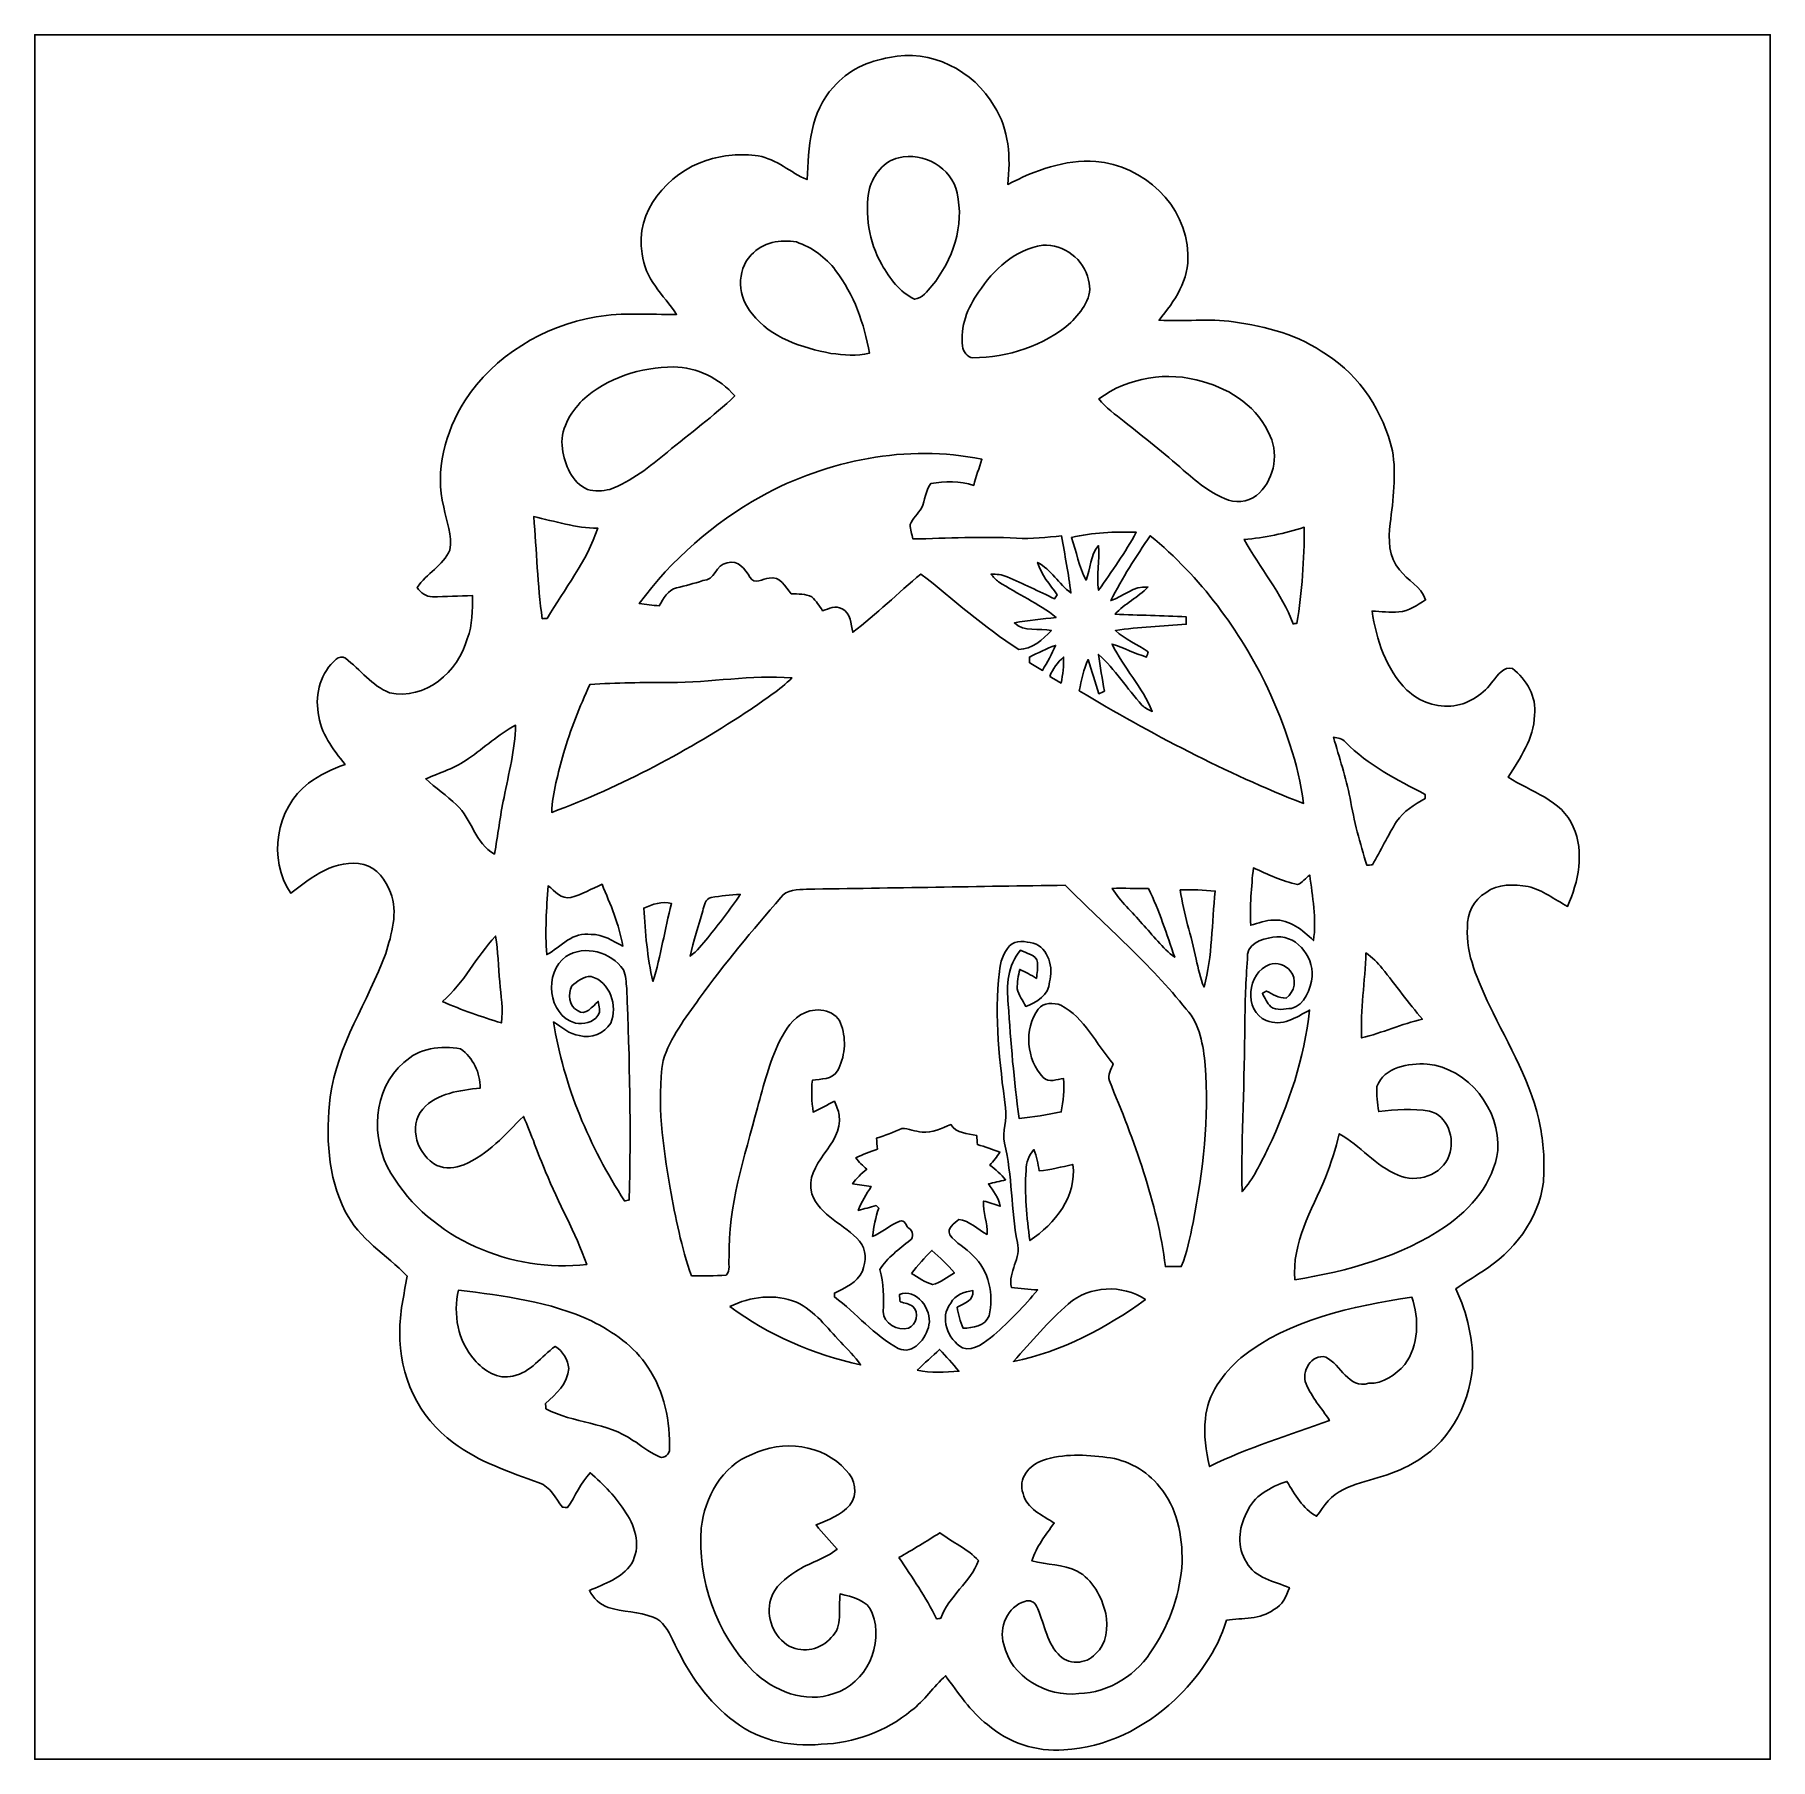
# Model space of a CAD drawing. Header units: centimetres. Extents: x -16.8 to 16.8, y -16.7 to 16.7.
import ezdxf

# ---------------------------------------------------------------- set-up
doc = ezdxf.new("R2010")
doc.units = ezdxf.units.CM
doc.header["$MEASUREMENT"] = 0
doc.layers.add('Layer 1', color=7, linetype='Continuous')

msp = doc.modelspace()

# ---------------------------------------------------------------- linework, layer by layer
at = {"layer": 'Layer 1', "color": 7}
for points, knots in [([(-16.77458, 16.66875), (-16.77458, 16.66875), (16.77458, 16.66875), (16.77458, 16.66875), (16.77458, 16.66875), (16.77458, 16.66875), (16.77458, -16.66875), (16.77458, -16.66875), (16.77458, -16.66875), (16.77458, -16.66875), (-16.77458, -16.66875), (-16.77458, -16.66875), (-16.77458, -16.66875), (-16.77458, -16.66875), (-16.77458, 16.66875), (-16.77458, 16.66875), (-16.77458, 16.66875), (-16.77458, 16.66875), (-16.77458, 16.66875), (-16.77458, 16.66875)], [0, 0, 0, 0, 0.16666667, 0.16666667, 0.16666667, 0.16666667, 0.33333333, 0.33333333, 0.33333333, 0.33333333, 0.5, 0.5, 0.5, 0.5, 0.66666667, 0.66666667, 0.66666667, 0.66666667, 1, 1, 1, 1]), ([(-0.24871, 16.22707), (-0.66005, 16.15934), (-1.06327, 15.98366), (-1.33421, 15.65628), (-1.33421, 15.65628), (-1.78788, 15.17897), (-1.81116, 14.48506), (-1.84538, 13.86734), (-1.84538, 13.86734), (-2.16676, 14.00598), (-2.43452, 14.26351), (-2.78694, 14.32595), (-2.78694, 14.32595), (-3.12138, 14.37322), (-3.47274, 14.34536), (-3.79413, 14.23987), (-3.79413, 14.23987), (-4.53178, 13.99187), (-5.18971, 13.25139), (-5.03238, 12.43436), (-5.03238, 12.43436), (-4.99004, 11.95705), (-4.6168, 11.63426), (-4.36633, 11.26208), (-4.36633, 11.26208), (-4.88527, 11.25255), (-5.40914, 11.30723), (-5.92279, 11.21339), (-5.92279, 11.21339), (-6.93879, 11.04159), (-7.89587, 10.4588), (-8.46279, 9.59097), (-8.46279, 9.59097), (-8.83532, 8.98631), (-9.04663, 8.24018), (-8.86848, 7.53533), (-8.86848, 7.53533), (-8.81592, 7.26299), (-8.69209, 6.98888), (-8.75206, 6.70701), (-8.75206, 6.70701), (-8.88012, 6.40221), (-9.20468, 6.2551), (-9.37966, 5.98311), (-9.37966, 5.98311), (-9.31369, 5.88539), (-9.20962, 5.80143), (-9.08544, 5.80496), (-9.08544, 5.80496), (-8.82721, 5.80355), (-8.56897, 5.82154), (-8.31039, 5.82718), (-8.31039, 5.82718), (-8.31356, 5.54673), (-8.30756, 5.2578), (-8.41304, 4.99251), (-8.41304, 4.99251), (-8.58449, 4.35504), (-9.22338, 3.79271), (-9.91588, 3.94935), (-9.91588, 3.94935), (-10.2616, 4.07917), (-10.4775, 4.40231), (-10.76784, 4.61363), (-10.76784, 4.61363), (-10.82216, 4.65526), (-10.89978, 4.64397), (-10.9474, 4.59775), (-10.9474, 4.59775), (-11.23844, 4.34481), (-11.36262, 3.93524), (-11.29348, 3.55882), (-11.29348, 3.55882), (-11.25608, 3.16971), (-11.00808, 2.8575), (-10.7756, 2.56258), (-10.7756, 2.56258), (-11.02466, 2.47368), (-11.2649, 2.35797), (-11.47939, 2.20204), (-11.47939, 2.20204), (-12.11651, 1.71838), (-12.26996, 0.72813), (-11.82335, 0.07091), (-11.82335, 0.07091), (-11.42788, 0.3877), (-10.95516, 0.74859), (-10.41224, 0.63041), (-10.41224, 0.63041), (-10.15718, 0.56339), (-9.98396, 0.32491), (-9.9, 0.08678), (-9.9, 0.08678), (-9.74266, -0.29774), (-9.87884, -0.71826), (-9.98855, -1.09502), (-9.98855, -1.09502), (-10.33392, -2.02212), (-10.92588, -2.86173), (-11.06205, -3.86115), (-11.06205, -3.86115), (-11.14813, -4.60481), (-11.11673, -5.39891), (-10.77066, -6.07871), (-10.77066, -6.07871), (-10.50643, -6.61035), (-9.9755, -6.91374), (-9.57474, -7.3279), (-9.57474, -7.3279), (-9.63507, -7.68773), (-9.72397, -8.0458), (-9.7155, -8.41375), (-9.7155, -8.41375), (-9.73631, -9.23431), (-9.35567, -10.06969), (-8.68186, -10.54947), (-8.68186, -10.54947), (-8.18974, -10.922), (-7.5946, -11.1125), (-7.02345, -11.32664), (-7.02345, -11.32664), (-6.80226, -11.39578), (-6.70666, -11.62897), (-6.57331, -11.79583), (-6.57331, -11.79583), (-6.54826, -11.79724), (-6.49817, -11.79971), (-6.47312, -11.80112), (-6.47312, -11.80112), (-6.3246, -11.58064), (-6.21912, -11.32875), (-6.04026, -11.12943), (-6.04026, -11.12943), (-5.77533, -11.35592), (-5.52979, -11.60851), (-5.34564, -11.90696), (-5.34564, -11.90696), (-5.15091, -12.18812), (-5.05425, -12.57864), (-5.24122, -12.89015), (-5.24122, -12.89015), (-5.4289, -13.16426), (-5.75557, -13.28349), (-6.05155, -13.40379), (-6.05155, -13.40379), (-5.97782, -13.55266), (-5.85082, -13.67614), (-5.69242, -13.73187), (-5.69242, -13.73187), (-5.40667, -13.82113), (-5.09658, -13.81231), (-4.81683, -13.92308), (-4.81683, -13.92308), (-4.62703, -13.99152), (-4.53037, -14.18449), (-4.44288, -14.35347), (-4.44288, -14.35347), (-4.18571, -14.92567), (-3.83469, -15.47001), (-3.34151, -15.86583), (-3.34151, -15.86583), (-2.86209, -16.28422), (-2.19534, -16.44191), (-1.57057, -16.37877), (-1.57057, -16.37877), (-0.94015, -16.35584), (-0.31785, -16.13006), (0.16969, -15.72789), (0.16969, -15.72789), (0.42298, -15.53633), (0.59831, -15.26505), (0.83326, -15.05444), (0.83326, -15.05444), (1.07774, -15.38781), (1.31092, -15.74094), (1.64042, -15.99847), (1.64042, -15.99847), (2.04541, -16.34419), (2.58763, -16.53364), (3.12103, -16.48495), (3.12103, -16.48495), (3.92395, -16.45073), (4.67678, -16.06444), (5.25992, -15.52575), (5.25992, -15.52575), (5.70583, -15.09607), (6.08012, -14.57889), (6.26427, -13.98235), (6.26427, -13.98235), (6.5719, -13.93296), (6.91515, -13.97141), (7.17938, -13.77597), (7.17938, -13.77597), (7.35154, -13.6973), (7.41292, -13.51174), (7.47924, -13.35123), (7.47924, -13.35123), (7.18573, -13.2267), (6.81002, -13.16814), (6.64986, -12.85946), (6.64986, -12.85946), (6.46536, -12.57018), (6.48935, -12.1987), (6.65233, -11.90731), (6.65233, -11.90731), (6.78145, -11.57922), (7.11341, -11.40389), (7.43091, -11.2963), (7.43091, -11.2963), (7.58331, -11.551), (7.73218, -11.82299), (8.00453, -11.96975), (8.00453, -11.96975), (8.14811, -11.77255), (8.2871, -11.5503), (8.52241, -11.45434), (8.52241, -11.45434), (8.95209, -11.24726), (9.4488, -11.20704), (9.85661, -10.94811), (9.85661, -10.94811), (10.54065, -10.5985), (10.9414, -9.85344), (11.01619, -9.10872), (11.01619, -9.10872), (11.04653, -8.57673), (10.91424, -8.05321), (10.69799, -7.57132), (10.69799, -7.57132), (10.86026, -7.45631), (11.03207, -7.35612), (11.19822, -7.24711), (11.19822, -7.24711), (11.80888, -6.8647), (12.29677, -6.23888), (12.38991, -5.51074), (12.38991, -5.51074), (12.41354, -5.16043), (12.39837, -4.80695), (12.33064, -4.46229), (12.33064, -4.46229), (12.17648, -3.60998), (11.71716, -2.86526), (11.34427, -2.09797), (11.34427, -2.09797), (11.13084, -1.6196), (10.88355, -1.12219), (10.92094, -0.58314), (10.92094, -0.58314), (10.90683, -0.31856), (11.04794, -0.05292), (11.27442, 0.08326), (11.27442, 0.08326), (11.50479, 0.26599), (11.82088, 0.24201), (12.09393, 0.20285), (12.09393, 0.20285), (12.37333, 0.13476), (12.60404, -0.05045), (12.85628, -0.18062), (12.85628, -0.18062), (13.06689, 0.29774), (13.18472, 0.86007), (12.9667, 1.35855), (12.9667, 1.35855), (12.74516, 1.88278), (12.14296, 2.02988), (11.70693, 2.31951), (11.70693, 2.31951), (11.94223, 2.68393), (12.19941, 3.06282), (12.21916, 3.5119), (12.21916, 3.5119), (12.26009, 3.87315), (12.065, 4.20546), (11.78877, 4.41925), (11.78877, 4.41925), (11.62015, 4.46264), (11.50796, 4.28484), (11.41659, 4.17724), (11.41659, 4.17724), (11.23879, 3.92818), (10.96645, 3.74156), (10.66059, 3.69676), (10.66059, 3.69676), (10.32933, 3.65054), (9.99349, 3.77437), (9.75078, 4.00015), (9.75078, 4.00015), (9.34297, 4.40655), (9.16129, 4.9717), (9.07768, 5.52768), (9.07768, 5.52768), (9.24877, 5.51956), (9.41987, 5.49416), (9.59203, 5.51145), (9.59203, 5.51145), (9.79135, 5.5178), (9.94445, 5.65221), (10.11132, 5.74322), (10.11132, 5.74322), (10.03229, 6.00745), (9.7603, 6.11681), (9.60614, 6.32531), (9.60614, 6.32531), (9.3913, 6.56625), (9.3913, 6.91762), (9.42693, 7.2196), (9.42693, 7.2196), (9.48478, 7.68491), (9.54722, 8.15834), (9.47244, 8.62577), (9.47244, 8.62577), (9.29322, 9.37154), (8.84908, 10.07075), (8.19609, 10.48667), (8.19609, 10.48667), (7.67009, 10.86167), (7.02945, 11.0296), (6.39798, 11.11814), (6.39798, 11.11814), (5.91996, 11.18588), (5.43877, 11.12167), (4.9597, 11.15025), (4.9597, 11.15025), (5.25956, 11.51467), (5.55166, 11.93553), (5.51497, 12.43401), (5.51497, 12.43401), (5.49487, 13.37063), (4.64855, 14.14956), (3.73697, 14.21765), (3.73697, 14.21765), (3.13866, 14.26386), (2.55834, 14.04232), (2.03518, 13.77527), (2.03518, 13.77527), (2.09127, 14.28856), (2.06481, 14.84136), (1.77412, 15.28551), (1.77412, 15.28551), (1.38254, 15.97378), (0.53728, 16.40769), (-0.24871, 16.22707)], [0, 0, 0, 0, 0.01149425, 0.01149425, 0.01149425, 0.01149425, 0.02298851, 0.02298851, 0.02298851, 0.02298851, 0.03448276, 0.03448276, 0.03448276, 0.03448276, 0.04597701, 0.04597701, 0.04597701, 0.04597701, 0.05747126, 0.05747126, 0.05747126, 0.05747126, 0.06896552, 0.06896552, 0.06896552, 0.06896552, 0.08045977, 0.08045977, 0.08045977, 0.08045977, 0.09195402, 0.09195402, 0.09195402, 0.09195402, 0.10344828, 0.10344828, 0.10344828, 0.10344828, 0.11494253, 0.11494253, 0.11494253, 0.11494253, 0.12643678, 0.12643678, 0.12643678, 0.12643678, 0.13793103, 0.13793103, 0.13793103, 0.13793103, 0.14942529, 0.14942529, 0.14942529, 0.14942529, 0.16091954, 0.16091954, 0.16091954, 0.16091954, 0.17241379, 0.17241379, 0.17241379, 0.17241379, 0.18390805, 0.18390805, 0.18390805, 0.18390805, 0.1954023, 0.1954023, 0.1954023, 0.1954023, 0.20689655, 0.20689655, 0.20689655, 0.20689655, 0.2183908, 0.2183908, 0.2183908, 0.2183908, 0.22988506, 0.22988506, 0.22988506, 0.22988506, 0.24137931, 0.24137931, 0.24137931, 0.24137931, 0.25287356, 0.25287356, 0.25287356, 0.25287356, 0.26436782, 0.26436782, 0.26436782, 0.26436782, 0.27586207, 0.27586207, 0.27586207, 0.27586207, 0.28735632, 0.28735632, 0.28735632, 0.28735632, 0.29885057, 0.29885057, 0.29885057, 0.29885057, 0.31034483, 0.31034483, 0.31034483, 0.31034483, 0.32183908, 0.32183908, 0.32183908, 0.32183908, 0.33333333, 0.33333333, 0.33333333, 0.33333333, 0.34482759, 0.34482759, 0.34482759, 0.34482759, 0.35632184, 0.35632184, 0.35632184, 0.35632184, 0.36781609, 0.36781609, 0.36781609, 0.36781609, 0.37931034, 0.37931034, 0.37931034, 0.37931034, 0.3908046, 0.3908046, 0.3908046, 0.3908046, 0.40229885, 0.40229885, 0.40229885, 0.40229885, 0.4137931, 0.4137931, 0.4137931, 0.4137931, 0.42528736, 0.42528736, 0.42528736, 0.42528736, 0.43678161, 0.43678161, 0.43678161, 0.43678161, 0.44827586, 0.44827586, 0.44827586, 0.44827586, 0.45977011, 0.45977011, 0.45977011, 0.45977011, 0.47126437, 0.47126437, 0.47126437, 0.47126437, 0.48275862, 0.48275862, 0.48275862, 0.48275862, 0.49425287, 0.49425287, 0.49425287, 0.49425287, 0.50574713, 0.50574713, 0.50574713, 0.50574713, 0.51724138, 0.51724138, 0.51724138, 0.51724138, 0.52873563, 0.52873563, 0.52873563, 0.52873563, 0.54022989, 0.54022989, 0.54022989, 0.54022989, 0.55172414, 0.55172414, 0.55172414, 0.55172414, 0.56321839, 0.56321839, 0.56321839, 0.56321839, 0.57471264, 0.57471264, 0.57471264, 0.57471264, 0.5862069, 0.5862069, 0.5862069, 0.5862069, 0.59770115, 0.59770115, 0.59770115, 0.59770115, 0.6091954, 0.6091954, 0.6091954, 0.6091954, 0.62068966, 0.62068966, 0.62068966, 0.62068966, 0.63218391, 0.63218391, 0.63218391, 0.63218391, 0.64367816, 0.64367816, 0.64367816, 0.64367816, 0.65517241, 0.65517241, 0.65517241, 0.65517241, 0.66666667, 0.66666667, 0.66666667, 0.66666667, 0.67816092, 0.67816092, 0.67816092, 0.67816092, 0.68965517, 0.68965517, 0.68965517, 0.68965517, 0.70114943, 0.70114943, 0.70114943, 0.70114943, 0.71264368, 0.71264368, 0.71264368, 0.71264368, 0.72413793, 0.72413793, 0.72413793, 0.72413793, 0.73563218, 0.73563218, 0.73563218, 0.73563218, 0.74712644, 0.74712644, 0.74712644, 0.74712644, 0.75862069, 0.75862069, 0.75862069, 0.75862069, 0.77011494, 0.77011494, 0.77011494, 0.77011494, 0.7816092, 0.7816092, 0.7816092, 0.7816092, 0.79310345, 0.79310345, 0.79310345, 0.79310345, 0.8045977, 0.8045977, 0.8045977, 0.8045977, 0.81609195, 0.81609195, 0.81609195, 0.81609195, 0.82758621, 0.82758621, 0.82758621, 0.82758621, 0.83908046, 0.83908046, 0.83908046, 0.83908046, 0.85057471, 0.85057471, 0.85057471, 0.85057471, 0.86206897, 0.86206897, 0.86206897, 0.86206897, 0.87356322, 0.87356322, 0.87356322, 0.87356322, 0.88505747, 0.88505747, 0.88505747, 0.88505747, 0.89655172, 0.89655172, 0.89655172, 0.89655172, 0.90804598, 0.90804598, 0.90804598, 0.90804598, 0.91954023, 0.91954023, 0.91954023, 0.91954023, 0.93103448, 0.93103448, 0.93103448, 0.93103448, 0.94252874, 0.94252874, 0.94252874, 0.94252874, 0.95402299, 0.95402299, 0.95402299, 0.95402299, 0.96551724, 0.96551724, 0.96551724, 0.96551724, 0.97701149, 0.97701149, 0.97701149, 0.97701149, 1, 1, 1, 1]), ([(-0.07373, 14.28926), (0.39899, 14.41203), (0.9585, 14.09771), (1.05375, 13.61158), (1.05375, 13.61158), (1.20262, 12.97834), (0.97049, 12.3063), (0.56903, 11.81241), (0.56903, 11.81241), (0.47731, 11.7094), (0.38171, 11.57323), (0.23283, 11.55629), (0.23283, 11.55629), (-0.05539, 11.68894), (-0.24518, 11.96164), (-0.4004, 12.22728), (-0.4004, 12.22728), (-0.65264, 12.66754), (-0.73343, 13.19706), (-0.64029, 13.69413), (-0.64029, 13.69413), (-0.55915, 13.95977), (-0.35878, 14.22894), (-0.07373, 14.28926)], [0, 0, 0, 0, 0.14285714, 0.14285714, 0.14285714, 0.14285714, 0.28571429, 0.28571429, 0.28571429, 0.28571429, 0.42857143, 0.42857143, 0.42857143, 0.42857143, 0.57142857, 0.57142857, 0.57142857, 0.57142857, 0.71428571, 0.71428571, 0.71428571, 0.71428571, 1, 1, 1, 1]), ([(-2.92241, 12.41178), (-2.7111, 12.65379), (-2.35373, 12.71834), (-2.04999, 12.66261), (-2.04999, 12.66261), (-1.75154, 12.55959), (-1.48237, 12.36627), (-1.29328, 12.11227), (-1.29328, 12.11227), (-0.93804, 11.64696), (-0.73731, 11.08463), (-0.641, 10.51101), (-0.641, 10.51101), (-0.883, 10.44681), (-1.13736, 10.47926), (-1.38218, 10.50819), (-1.38218, 10.50819), (-1.94098, 10.61861), (-2.54459, 10.80241), (-2.90513, 11.27513), (-2.90513, 11.27513), (-3.18311, 11.57958), (-3.22086, 12.10839), (-2.92241, 12.41178)], [0, 0, 0, 0, 0.14285714, 0.14285714, 0.14285714, 0.14285714, 0.28571429, 0.28571429, 0.28571429, 0.28571429, 0.42857143, 0.42857143, 0.42857143, 0.42857143, 0.57142857, 0.57142857, 0.57142857, 0.57142857, 0.71428571, 0.71428571, 0.71428571, 0.71428571, 1, 1, 1, 1]), ([(2.71074, 12.59911), (3.11326, 12.62768), (3.51684, 12.32288), (3.59304, 11.92495), (3.59304, 11.92495), (3.69676, 11.60392), (3.46181, 11.31817), (3.25402, 11.10474), (3.25402, 11.10474), (2.73614, 10.65212), (2.04082, 10.42635), (1.35819, 10.42529), (1.35819, 10.42529), (1.2446, 10.42882), (1.17546, 10.54947), (1.16134, 10.65071), (1.16134, 10.65071), (1.10984, 11.02113), (1.25801, 11.39331), (1.46932, 11.69106), (1.46932, 11.69106), (1.75436, 12.12497), (2.17981, 12.52044), (2.71074, 12.59911)], [0, 0, 0, 0, 0.14285714, 0.14285714, 0.14285714, 0.14285714, 0.28571429, 0.28571429, 0.28571429, 0.28571429, 0.42857143, 0.42857143, 0.42857143, 0.42857143, 0.57142857, 0.57142857, 0.57142857, 0.57142857, 0.71428571, 0.71428571, 0.71428571, 0.71428571, 1, 1, 1, 1]), ([(-6.18314, 9.60402), (-5.71359, 10.04182), (-5.05954, 10.24149), (-4.42701, 10.24678), (-4.42701, 10.24678), (-3.97404, 10.24361), (-3.53589, 10.02806), (-3.24309, 9.68516), (-3.24309, 9.68516), (-3.65125, 9.29428), (-4.1088, 8.96091), (-4.54413, 8.60178), (-4.54413, 8.60178), (-4.88597, 8.32132), (-5.23628, 8.03028), (-5.65856, 7.88035), (-5.65856, 7.88035), (-5.7979, 7.84754), (-5.95242, 7.83308), (-6.09, 7.87929), (-6.09, 7.87929), (-6.39374, 8.01441), (-6.52956, 8.35695), (-6.57366, 8.66528), (-6.57366, 8.66528), (-6.63011, 9.02123), (-6.42832, 9.36449), (-6.18314, 9.60402)], [0, 0, 0, 0, 0.125, 0.125, 0.125, 0.125, 0.25, 0.25, 0.25, 0.25, 0.375, 0.375, 0.375, 0.375, 0.5, 0.5, 0.5, 0.5, 0.625, 0.625, 0.625, 0.625, 0.75, 0.75, 0.75, 0.75, 1, 1, 1, 1]), ([(3.79412, 9.62872), (4.36492, 10.04923), (5.12551, 10.17129), (5.80178, 9.9635), (5.80178, 9.9635), (6.35459, 9.81428), (6.88799, 9.45233), (7.10988, 8.90799), (7.10988, 8.90799), (7.27675, 8.52135), (7.17268, 8.02781), (6.84142, 7.76217), (6.84142, 7.76217), (6.66997, 7.62529), (6.42091, 7.614), (6.22406, 7.70149), (6.22406, 7.70149), (5.92526, 7.82814), (5.67055, 8.04016), (5.42749, 8.25041), (5.42749, 8.25041), (5.06342, 8.58273), (4.67007, 8.88083), (4.28625, 9.18916), (4.28625, 9.18916), (4.11656, 9.32921), (3.92818, 9.45197), (3.79412, 9.62872)], [0, 0, 0, 0, 0.125, 0.125, 0.125, 0.125, 0.25, 0.25, 0.25, 0.25, 0.375, 0.375, 0.375, 0.375, 0.5, 0.5, 0.5, 0.5, 0.625, 0.625, 0.625, 0.625, 0.75, 0.75, 0.75, 0.75, 1, 1, 1, 1]), ([(-2.73509, 7.74453), (-1.44674, 8.45009), (0.08608, 8.75806), (1.53564, 8.46208), (1.53564, 8.46208), (1.47743, 8.29451), (1.42522, 8.12518), (1.37654, 7.95479), (1.37654, 7.95479), (1.10913, 8.04545), (0.8195, 8.03557), (0.54469, 7.99112), (0.54469, 7.99112), (0.44873, 7.8486), (0.43392, 7.67292), (0.36724, 7.51769), (0.36724, 7.51769), (0.30127, 7.40586), (0.19861, 7.31732), (0.14499, 7.19808), (0.14499, 7.19808), (0.15558, 7.1053), (0.17709, 7.01216), (0.20179, 6.92185), (0.20179, 6.92185), (0.8696, 6.93067), (1.53705, 6.97724), (2.20486, 6.93561), (2.20486, 6.93561), (2.49661, 6.91656), (2.78589, 6.95784), (3.07622, 6.97865), (3.07622, 6.97865), (3.13655, 6.61141), (3.20992, 6.24628), (3.25473, 5.87657), (3.25473, 5.87657), (3.0226, 6.05367), (2.87267, 6.32707), (2.61091, 6.46712), (2.61091, 6.46712), (2.67652, 6.22794), (2.8515, 6.04202), (2.98873, 5.84129), (2.98873, 5.84129), (2.97603, 5.82224), (2.95099, 5.78379), (2.93829, 5.76439), (2.93829, 5.76439), (2.63525, 5.91079), (2.3308, 6.05437), (2.02212, 6.18808), (2.02212, 6.18808), (1.92405, 6.23323), (1.81575, 6.24346), (1.70956, 6.23888), (1.70956, 6.23888), (1.75577, 6.18772), (1.80093, 6.13339), (1.85843, 6.09353), (1.85843, 6.09353), (2.22179, 5.85364), (2.62714, 5.67761), (2.96968, 5.40597), (2.96968, 5.40597), (2.70157, 5.36681), (2.42923, 5.35587), (2.16394, 5.29978), (2.16394, 5.29978), (2.34774, 5.10469), (2.64513, 5.21159), (2.87796, 5.15056), (2.87796, 5.15056), (2.70969, 4.97487), (2.50402, 4.78861), (2.24684, 4.78649), (2.24684, 4.78649), (1.57586, 5.21476), (0.98249, 5.75381), (0.35666, 6.24381), (0.35666, 6.24381), (-0.09031, 5.87728), (-0.49918, 5.46559), (-0.96097, 5.11669), (-0.96097, 5.11669), (-0.99871, 5.27614), (-0.9966, 5.49169), (-1.1684, 5.57142), (-1.1684, 5.57142), (-1.29117, 5.64162), (-1.42416, 5.57354), (-1.5434, 5.53332), (-1.5434, 5.53332), (-1.60902, 5.62539), (-1.66758, 5.72382), (-1.74943, 5.80249), (-1.74943, 5.80249), (-1.87466, 5.86458), (-2.01718, 5.85329), (-2.15194, 5.86211), (-2.15194, 5.86211), (-2.25707, 5.99087), (-2.37208, 6.21736), (-2.57634, 6.16585), (-2.57634, 6.16585), (-2.69946, 6.15527), (-2.86985, 6.02791), (-2.94922, 6.17961), (-2.94922, 6.17961), (-3.04377, 6.33589), (-3.17112, 6.5278), (-3.39125, 6.45901), (-3.39125, 6.45901), (-3.61103, 6.43149), (-3.62268, 6.11223), (-3.86256, 6.11576), (-3.86256, 6.11576), (-4.02766, 6.05931), (-4.19629, 6.01521), (-4.36668, 5.97747), (-4.36668, 5.97747), (-4.53813, 5.93866), (-4.61786, 5.76509), (-4.70359, 5.62857), (-4.70359, 5.62857), (-4.8327, 5.63809), (-4.96006, 5.65397), (-5.08776, 5.67302), (-5.08776, 5.67302), (-4.46758, 6.52709), (-3.64808, 7.22136), (-2.73509, 7.74453)], [0, 0, 0, 0, 0.02941176, 0.02941176, 0.02941176, 0.02941176, 0.05882353, 0.05882353, 0.05882353, 0.05882353, 0.08823529, 0.08823529, 0.08823529, 0.08823529, 0.11764706, 0.11764706, 0.11764706, 0.11764706, 0.14705882, 0.14705882, 0.14705882, 0.14705882, 0.17647059, 0.17647059, 0.17647059, 0.17647059, 0.20588235, 0.20588235, 0.20588235, 0.20588235, 0.23529412, 0.23529412, 0.23529412, 0.23529412, 0.26470588, 0.26470588, 0.26470588, 0.26470588, 0.29411765, 0.29411765, 0.29411765, 0.29411765, 0.32352941, 0.32352941, 0.32352941, 0.32352941, 0.35294118, 0.35294118, 0.35294118, 0.35294118, 0.38235294, 0.38235294, 0.38235294, 0.38235294, 0.41176471, 0.41176471, 0.41176471, 0.41176471, 0.44117647, 0.44117647, 0.44117647, 0.44117647, 0.47058824, 0.47058824, 0.47058824, 0.47058824, 0.5, 0.5, 0.5, 0.5, 0.52941176, 0.52941176, 0.52941176, 0.52941176, 0.55882353, 0.55882353, 0.55882353, 0.55882353, 0.58823529, 0.58823529, 0.58823529, 0.58823529, 0.61764706, 0.61764706, 0.61764706, 0.61764706, 0.64705882, 0.64705882, 0.64705882, 0.64705882, 0.67647059, 0.67647059, 0.67647059, 0.67647059, 0.70588235, 0.70588235, 0.70588235, 0.70588235, 0.73529412, 0.73529412, 0.73529412, 0.73529412, 0.76470588, 0.76470588, 0.76470588, 0.76470588, 0.79411765, 0.79411765, 0.79411765, 0.79411765, 0.82352941, 0.82352941, 0.82352941, 0.82352941, 0.85294118, 0.85294118, 0.85294118, 0.85294118, 0.88235294, 0.88235294, 0.88235294, 0.88235294, 0.91176471, 0.91176471, 0.91176471, 0.91176471, 0.94117647, 0.94117647, 0.94117647, 0.94117647, 1, 1, 1, 1]), ([(-7.12893, 7.35295), (-6.71865, 7.26511), (-6.31684, 7.12823), (-5.89174, 7.13034), (-5.89174, 7.13034), (-6.10306, 6.49217), (-6.52745, 5.95524), (-6.87176, 5.38656), (-6.87176, 5.38656), (-6.89469, 5.3848), (-6.94055, 5.38127), (-6.96348, 5.37916), (-6.96348, 5.37916), (-7.06014, 6.03321), (-7.07073, 6.69537), (-7.12893, 7.35295)], [0, 0, 0, 0, 0.2, 0.2, 0.2, 0.2, 0.4, 0.4, 0.4, 0.4, 0.6, 0.6, 0.6, 0.6, 1, 1, 1, 1]), ([(3.2639, 6.95184), (3.67418, 7.04674), (4.09963, 7.06367), (4.51944, 7.05062), (4.51944, 7.05062), (4.30601, 6.65974), (4.04707, 6.29461), (3.7906, 5.93055), (3.7906, 5.93055), (3.7465, 6.21841), (3.81388, 6.50699), (3.78707, 6.7945), (3.78707, 6.7945), (3.62832, 6.60788), (3.6322, 6.34612), (3.55, 6.12493), (3.55, 6.12493), (3.40713, 6.38104), (3.36303, 6.67844), (3.2639, 6.95184)], [0, 0, 0, 0, 0.16666667, 0.16666667, 0.16666667, 0.16666667, 0.33333333, 0.33333333, 0.33333333, 0.33333333, 0.5, 0.5, 0.5, 0.5, 0.66666667, 0.66666667, 0.66666667, 0.66666667, 1, 1, 1, 1]), ([(6.604, 6.91303), (7.00052, 6.94161), (7.38787, 7.02592), (7.76534, 7.14657), (7.76534, 7.14657), (7.76605, 6.52568), (7.72548, 5.90409), (7.62282, 5.29096), (7.62282, 5.29096), (7.60483, 5.28779), (7.5692, 5.28108), (7.55121, 5.27791), (7.55121, 5.27791), (7.33319, 5.87375), (6.90598, 6.36094), (6.604, 6.91303)], [0, 0, 0, 0, 0.2, 0.2, 0.2, 0.2, 0.4, 0.4, 0.4, 0.4, 0.6, 0.6, 0.6, 0.6, 1, 1, 1, 1]), ([(4.78861, 6.98359), (5.76192, 6.19125), (6.51616, 5.15832), (7.06402, 4.03366), (7.06402, 4.03366), (7.3787, 3.32281), (7.65634, 2.5841), (7.75229, 1.80763), (7.75229, 1.80763), (6.2424, 2.39501), (4.80483, 3.15348), (3.41736, 3.98568), (3.41736, 3.98568), (3.45899, 4.191), (3.49885, 4.4002), (3.5874, 4.59105), (3.5874, 4.59105), (3.65936, 4.37127), (3.72216, 4.14867), (3.79836, 3.9303), (3.79836, 3.9303), (3.82446, 3.94229), (3.87667, 3.96699), (3.90278, 3.97933), (3.90278, 3.97933), (3.86186, 4.21569), (3.81847, 4.45206), (3.78777, 4.69018), (3.78777, 4.69018), (4.10845, 4.40126), (4.34128, 4.02978), (4.62844, 3.70911), (4.62844, 3.70911), (4.68136, 3.64984), (4.75756, 3.62197), (4.82776, 3.5881), (4.82776, 3.5881), (4.63797, 4.05977), (4.27073, 4.43265), (4.05201, 4.88844), (4.05201, 4.88844), (4.27672, 4.81154), (4.49298, 4.71135), (4.71876, 4.63656), (4.71876, 4.63656), (4.72616, 4.66302), (4.74063, 4.71593), (4.74804, 4.74239), (4.74804, 4.74239), (4.53884, 4.88033), (4.30389, 4.98193), (4.11586, 5.14985), (4.11586, 5.14985), (4.56812, 5.22852), (5.02849, 5.23099), (5.48464, 5.27191), (5.48464, 5.27191), (5.48464, 5.31989), (5.48499, 5.36787), (5.48534, 5.41549), (5.48534, 5.41549), (5.02673, 5.4423), (4.56706, 5.44548), (4.10845, 5.46806), (4.10845, 5.46806), (4.29542, 5.6709), (4.5533, 5.79226), (4.74416, 5.99087), (4.74416, 5.99087), (4.47287, 6.02474), (4.26826, 5.80708), (4.02484, 5.72876), (4.02484, 5.72876), (4.24497, 6.16656), (4.51485, 6.57789), (4.78861, 6.98359)], [0, 0, 0, 0, 0.05, 0.05, 0.05, 0.05, 0.1, 0.1, 0.1, 0.1, 0.15, 0.15, 0.15, 0.15, 0.2, 0.2, 0.2, 0.2, 0.25, 0.25, 0.25, 0.25, 0.3, 0.3, 0.3, 0.3, 0.35, 0.35, 0.35, 0.35, 0.4, 0.4, 0.4, 0.4, 0.45, 0.45, 0.45, 0.45, 0.5, 0.5, 0.5, 0.5, 0.55, 0.55, 0.55, 0.55, 0.6, 0.6, 0.6, 0.6, 0.65, 0.65, 0.65, 0.65, 0.7, 0.7, 0.7, 0.7, 0.75, 0.75, 0.75, 0.75, 0.8, 0.8, 0.8, 0.8, 0.85, 0.85, 0.85, 0.85, 0.9, 0.9, 0.9, 0.9, 1, 1, 1, 1]), ([(2.45286, 4.63762), (2.62008, 4.71629), (2.78447, 4.80166), (2.95839, 4.86481), (2.95839, 4.86481), (2.88607, 4.69794), (2.79894, 4.53813), (2.70686, 4.38115), (2.70686, 4.38115), (2.62114, 4.43054), (2.53612, 4.48063), (2.45181, 4.53178), (2.45181, 4.53178), (2.45216, 4.55824), (2.45251, 4.61116), (2.45286, 4.63762)], [0, 0, 0, 0, 0.2, 0.2, 0.2, 0.2, 0.4, 0.4, 0.4, 0.4, 0.6, 0.6, 0.6, 0.6, 1, 1, 1, 1]), ([(2.84692, 4.26544), (2.90442, 4.40972), (2.9972, 4.53602), (3.11326, 4.63868), (3.11326, 4.63868), (3.11644, 4.46969), (3.10162, 4.30001), (3.06423, 4.13526), (3.06423, 4.13526), (2.99156, 4.1783), (2.91888, 4.22204), (2.84692, 4.26544)], [0, 0, 0, 0, 0.25, 0.25, 0.25, 0.25, 0.5, 0.5, 0.5, 0.5, 1, 1, 1, 1]), ([(-4.49756, 4.14726), (-3.70911, 4.14443), (-2.92629, 4.29683), (-2.13678, 4.23651), (-2.13678, 4.23651), (-2.36855, 3.99838), (-2.65818, 3.82658), (-2.92629, 3.63326), (-2.92629, 3.63326), (-4.13385, 2.8321), (-5.41831, 2.13713), (-6.78039, 1.63654), (-6.78039, 1.63654), (-6.76839, 2.02459), (-6.65409, 2.39959), (-6.55003, 2.77107), (-6.55003, 2.77107), (-6.42444, 3.23215), (-6.24064, 3.67418), (-6.04238, 4.10845), (-6.04238, 4.10845), (-5.52838, 4.14514), (-5.01297, 4.14479), (-4.49756, 4.14726)], [0, 0, 0, 0, 0.14285714, 0.14285714, 0.14285714, 0.14285714, 0.28571429, 0.28571429, 0.28571429, 0.28571429, 0.42857143, 0.42857143, 0.42857143, 0.42857143, 0.57142857, 0.57142857, 0.57142857, 0.57142857, 0.71428571, 0.71428571, 0.71428571, 0.71428571, 1, 1, 1, 1]), ([(-8.38976, 2.67547), (-8.0839, 2.88713), (-7.80803, 3.14184), (-7.47995, 3.3214), (-7.47995, 3.3214), (-7.4863, 2.84727), (-7.614, 2.38548), (-7.70255, 1.92229), (-7.70255, 1.92229), (-7.78334, 1.56104), (-7.81791, 1.19168), (-7.88917, 0.82868), (-7.88917, 0.82868), (-8.26241, 1.03823), (-8.32238, 1.50495), (-8.62224, 1.78364), (-8.62224, 1.78364), (-8.80957, 1.96215), (-9.02617, 2.10679), (-9.21703, 2.28177), (-9.21703, 2.28177), (-8.93798, 2.40559), (-8.63988, 2.4952), (-8.38976, 2.67547)], [0, 0, 0, 0, 0.14285714, 0.14285714, 0.14285714, 0.14285714, 0.28571429, 0.28571429, 0.28571429, 0.28571429, 0.42857143, 0.42857143, 0.42857143, 0.42857143, 0.57142857, 0.57142857, 0.57142857, 0.57142857, 0.71428571, 0.71428571, 0.71428571, 0.71428571, 1, 1, 1, 1]), ([(8.3312, 3.08822), (8.4134, 3.07093), (8.50688, 3.06493), (8.56262, 2.9912), (8.56262, 2.9912), (8.9983, 2.54811), (9.5571, 2.26624), (10.10214, 1.98367), (10.10214, 1.98367), (10.10214, 1.96286), (10.10144, 1.92193), (10.10109, 1.90147), (10.10109, 1.90147), (9.89401, 1.78682), (9.68163, 1.66017), (9.55181, 1.45627), (9.55181, 1.45627), (9.38001, 1.18604), (9.24278, 0.89641), (9.08262, 0.61983), (9.08262, 0.61983), (9.05581, 0.61877), (9.00218, 0.61701), (8.97537, 0.61595), (8.97537, 0.61595), (8.84202, 1.0414), (8.72772, 1.47249), (8.65082, 1.9117), (8.65082, 1.9117), (8.57462, 2.31175), (8.44127, 2.69734), (8.3312, 3.08822)], [0, 0, 0, 0, 0.11111111, 0.11111111, 0.11111111, 0.11111111, 0.22222222, 0.22222222, 0.22222222, 0.22222222, 0.33333333, 0.33333333, 0.33333333, 0.33333333, 0.44444444, 0.44444444, 0.44444444, 0.44444444, 0.55555556, 0.55555556, 0.55555556, 0.55555556, 0.66666667, 0.66666667, 0.66666667, 0.66666667, 0.77777778, 0.77777778, 0.77777778, 0.77777778, 1, 1, 1, 1]), ([(6.78215, 0.56268), (7.06014, 0.43956), (7.33672, 0.30163), (7.63764, 0.24412), (7.63764, 0.24412), (7.73218, 0.26952), (7.7918, 0.36936), (7.87188, 0.4251), (7.87188, 0.4251), (7.92304, 0.00741), (8.00876, -0.42086), (7.9435, -0.84102), (7.9435, -0.84102), (7.73501, -0.64135), (7.48594, -0.42863), (7.17797, -0.44697), (7.17797, -0.44697), (7.02381, -0.44556), (6.87987, -0.50906), (6.73241, -0.54539), (6.73241, -0.54539), (6.7123, -0.17498), (6.74582, 0.19438), (6.78215, 0.56268)], [0, 0, 0, 0, 0.14285714, 0.14285714, 0.14285714, 0.14285714, 0.28571429, 0.28571429, 0.28571429, 0.28571429, 0.42857143, 0.42857143, 0.42857143, 0.42857143, 0.57142857, 0.57142857, 0.57142857, 0.57142857, 0.71428571, 0.71428571, 0.71428571, 0.71428571, 1, 1, 1, 1]), ([(-6.40856, -0.00706), (-6.19654, 0.0441), (-6.00745, 0.16087), (-5.80778, 0.24518), (-5.80778, 0.24518), (-5.6448, -0.14182), (-5.47864, -0.5334), (-5.40526, -0.94933), (-5.40526, -0.94933), (-5.60352, -0.86007), (-5.78661, -0.71226), (-6.01592, -0.72496), (-6.01592, -0.72496), (-6.36905, -0.65652), (-6.598, -0.96414), (-6.87705, -1.11266), (-6.87705, -1.11266), (-6.91056, -0.66993), (-6.88305, -0.22648), (-6.84953, 0.21519), (-6.84953, 0.21519), (-6.71336, 0.11924), (-6.60471, -0.05539), (-6.40856, -0.00706)], [0, 0, 0, 0, 0.14285714, 0.14285714, 0.14285714, 0.14285714, 0.28571429, 0.28571429, 0.28571429, 0.28571429, 0.42857143, 0.42857143, 0.42857143, 0.42857143, 0.57142857, 0.57142857, 0.57142857, 0.57142857, 0.71428571, 0.71428571, 0.71428571, 0.71428571, 1, 1, 1, 1]), ([(-1.85208, 0.15169), (-0.18591, 0.17216), (1.48061, 0.20638), (3.14643, 0.22578), (3.14643, 0.22578), (3.93418, -0.56339), (4.78861, -1.29575), (5.4864, -2.16994), (5.4864, -2.16994), (5.75557, -2.46486), (5.8106, -2.87126), (5.85188, -3.2512), (5.85188, -3.2512), (5.93337, -4.27002), (5.80672, -5.29237), (5.61693, -6.2925), (5.61693, -6.2925), (5.55801, -6.58072), (5.50439, -6.87352), (5.38797, -7.14551), (5.38797, -7.14551), (5.28602, -7.14446), (5.18442, -7.1441), (5.08317, -7.14481), (5.08317, -7.14481), (4.92407, -5.89597), (4.47816, -4.70888), (3.99838, -3.55318), (3.99838, -3.55318), (3.95817, -3.43853), (4.0386, -3.32952), (4.07317, -3.22474), (4.07317, -3.22474), (3.74368, -2.84374), (3.52107, -2.33998), (3.06211, -2.0895), (3.06211, -2.0895), (2.92382, -2.04646), (2.71956, -2.02706), (2.62467, -2.16641), (2.62467, -2.16641), (2.34456, -2.55164), (2.39148, -3.14607), (2.72203, -3.48756), (2.72203, -3.48756), (2.82575, -3.60045), (2.98732, -3.51825), (3.11432, -3.51084), (3.11432, -3.51084), (3.13443, -3.72639), (3.11009, -3.943), (3.06776, -4.15466), (3.06776, -4.15466), (2.79859, -4.2104), (2.52765, -4.25732), (2.2539, -4.28096), (2.2539, -4.28096), (2.15477, -3.54718), (2.09056, -2.80882), (2.04576, -2.0701), (2.04576, -2.0701), (2.00413, -1.70886), (2.03623, -1.31974), (2.27824, -1.02976), (2.27824, -1.02976), (2.38619, -1.08797), (2.58657, -1.11054), (2.6102, -1.26541), (2.6102, -1.26541), (2.61126, -1.36666), (2.60667, -1.47179), (2.58833, -1.57233), (2.58833, -1.57233), (2.48461, -1.50777), (2.37843, -1.44709), (2.26624, -1.39982), (2.26624, -1.39982), (2.23979, -1.524), (2.21403, -1.64888), (2.21756, -1.77694), (2.21756, -1.77694), (2.24226, -1.90077), (2.32692, -2.00166), (2.3809, -2.11384), (2.3809, -2.11384), (2.59397, -2.04047), (2.83104, -1.89442), (2.84268, -1.64183), (2.84268, -1.64183), (2.92065, -1.3716), (2.82751, -0.98213), (2.5273, -0.89394), (2.5273, -0.89394), (2.37984, -0.85831), (2.19146, -0.82479), (2.0701, -0.94156), (2.0701, -0.94156), (1.94557, -1.07668), (1.88983, -1.26294), (1.87219, -1.44251), (1.87219, -1.44251), (1.76918, -2.32057), (1.87784, -3.20534), (1.99178, -4.07705), (1.99178, -4.07705), (2.02953, -4.30495), (1.92334, -4.53108), (1.97414, -4.75862), (1.97414, -4.75862), (2.12231, -5.38974), (2.09797, -6.04414), (2.22074, -6.67949), (2.22074, -6.67949), (2.30364, -6.97936), (2.03659, -7.24359), (2.10397, -7.54556), (2.10397, -7.54556), (2.27295, -7.56426), (2.44299, -7.5879), (2.61373, -7.59566), (2.61373, -7.59566), (2.35585, -7.90928), (2.06728, -8.19679), (1.76847, -8.47161), (1.76847, -8.47161), (1.5942, -8.60072), (1.39629, -8.78911), (1.15958, -8.71784), (1.15958, -8.71784), (0.87877, -8.55627), (0.70556, -8.12271), (0.93627, -7.85001), (0.93627, -7.85001), (1.01177, -7.68456), (1.19909, -7.63799), (1.35961, -7.60836), (1.35961, -7.60836), (1.38959, -7.80521), (1.18816, -7.85566), (1.05375, -7.9315), (1.05375, -7.9315), (1.07738, -8.07014), (1.1176, -8.20667), (1.17087, -8.3372), (1.17087, -8.3372), (1.35467, -8.32838), (1.60443, -8.30121), (1.67322, -8.09343), (1.67322, -8.09343), (1.77094, -7.69197), (1.67358, -7.21819), (1.36102, -6.93067), (1.36102, -6.93067), (1.22202, -6.78603), (1.03505, -6.69043), (0.91546, -6.52851), (0.91546, -6.52851), (0.84561, -6.39904), (1.01, -6.30837), (1.08691, -6.23182), (1.08691, -6.23182), (1.29611, -6.25404), (1.45203, -6.42796), (1.63371, -6.5211), (1.63371, -6.5211), (1.66229, -6.30096), (1.53811, -6.09283), (1.56669, -5.87693), (1.56669, -5.87693), (1.67746, -5.90056), (1.78223, -5.94501), (1.88983, -5.97923), (1.88983, -5.97923), (1.86549, -5.81096), (1.74978, -5.6836), (1.65947, -5.54778), (1.65947, -5.54778), (1.76812, -5.51991), (1.88242, -5.49769), (1.99178, -5.46735), (1.99178, -5.46735), (1.90712, -5.35728), (1.79776, -5.27015), (1.69051, -5.18407), (1.69051, -5.18407), (1.75966, -5.10399), (1.82421, -5.01932), (1.88172, -4.93042), (1.88172, -4.93042), (1.73884, -4.87609), (1.5935, -4.82776), (1.44674, -4.78649), (1.44674, -4.78649), (1.44216, -4.72828), (1.43827, -4.67007), (1.43404, -4.61186), (1.43404, -4.61186), (1.25554, -4.56777), (1.04316, -4.57059), (0.93486, -4.39914), (0.93486, -4.39914), (0.75565, -4.46864), (0.57785, -4.57165), (0.37712, -4.54307), (0.37712, -4.54307), (0.24448, -4.53672), (0.11994, -4.4704), (-0.01341, -4.4764), (-0.01341, -4.4764), (-0.17427, -4.54342), (-0.33549, -4.61257), (-0.50306, -4.66231), (-0.50306, -4.66231), (-0.49706, -4.73216), (-0.49071, -4.80201), (-0.48401, -4.87292), (-0.48401, -4.87292), (-0.62512, -4.92372), (-0.76588, -4.97558), (-0.90099, -5.04119), (-0.90099, -5.04119), (-0.84173, -5.12445), (-0.76941, -5.19748), (-0.69109, -5.26344), (-0.69109, -5.26344), (-0.79234, -5.3467), (-0.89006, -5.43489), (-0.96626, -5.54214), (-0.96626, -5.54214), (-0.84667, -5.56295), (-0.72602, -5.57777), (-0.60572, -5.59611), (-0.60572, -5.59611), (-0.69497, -5.74675), (-0.79657, -5.89139), (-0.85549, -6.05825), (-0.85549, -6.05825), (-0.74013, -6.03003), (-0.62653, -5.99652), (-0.51223, -5.96371), (-0.51223, -5.96371), (-0.49459, -5.98064), (-0.4766, -5.99793), (-0.45826, -6.01557), (-0.45826, -6.01557), (-0.51929, -6.1916), (-0.55951, -6.3754), (-0.5775, -6.56096), (-0.5775, -6.56096), (-0.387, -6.49182), (-0.24377, -6.3306), (-0.0508, -6.26886), (-0.0508, -6.26886), (0.04269, -6.22124), (0.06773, -6.36834), (0.12347, -6.40362), (0.12347, -6.40362), (0.2032, -6.44701), (0.22437, -6.58389), (0.1464, -6.6354), (0.1464, -6.6354), (-0.06526, -6.8072), (-0.29175, -6.96807), (-0.44133, -7.20196), (-0.44133, -7.20196), (-0.35878, -7.46478), (-0.36301, -7.741), (-0.37394, -8.01299), (-0.37394, -8.01299), (-0.37042, -8.24336), (-0.09525, -8.39399), (0.11289, -8.33367), (0.11289, -8.33367), (0.26882, -8.27123), (0.3235, -8.0331), (0.20179, -7.91492), (0.20179, -7.91492), (0.12982, -7.86377), (0.03669, -7.85072), (-0.04445, -7.82391), (-0.04445, -7.82391), (-0.05009, -7.77734), (-0.05539, -7.73112), (-0.06068, -7.68526), (-0.06068, -7.68526), (0.26846, -7.55227), (0.57009, -7.97454), (0.51223, -8.27158), (0.51223, -8.27158), (0.45896, -8.52664), (0.21272, -8.86495), (-0.08255, -8.7249), (-0.08255, -8.7249), (-0.55633, -8.47831), (-0.88688, -8.04016), (-1.31727, -7.73218), (-1.31727, -7.73218), (-1.31692, -7.71313), (-1.31586, -7.67503), (-1.31551, -7.65634), (-1.31551, -7.65634), (-1.10772, -7.55967), (-0.87806, -7.45349), (-0.77541, -7.23547), (-0.77541, -7.23547), (-0.70556, -7.04638), (-0.68615, -6.81249), (-0.83185, -6.65198), (-0.83185, -6.65198), (-1.10631, -6.32531), (-1.6069, -6.16867), (-1.75295, -5.73722), (-1.75295, -5.73722), (-1.9117, -5.1375), (-1.14512, -4.8073), (-1.22273, -4.21816), (-1.22273, -4.21816), (-1.23613, -4.12256), (-1.27917, -4.03472), (-1.31621, -3.94688), (-1.31621, -3.94688), (-1.45415, -4.01532), (-1.58468, -4.09751), (-1.72685, -4.15678), (-1.72685, -4.15678), (-1.75366, -3.95252), (-1.76777, -3.7465), (-1.74237, -3.54118), (-1.74237, -3.54118), (-1.58044, -3.51437), (-1.35467, -3.53201), (-1.25906, -3.36338), (-1.25906, -3.36338), (-1.11266, -3.10056), (-1.08232, -2.77389), (-1.17969, -2.48849), (-1.17969, -2.48849), (-1.24636, -2.19604), (-1.64853, -2.1142), (-1.88701, -2.24049), (-1.88701, -2.24049), (-2.12831, -2.3301), (-2.25178, -2.56716), (-2.37278, -2.77671), (-2.37278, -2.77671), (-2.56999, -3.19088), (-2.68746, -3.63573), (-2.80388, -4.07776), (-2.80388, -4.07776), (-3.05753, -5.02497), (-3.3722, -5.97535), (-3.35174, -6.96807), (-3.35174, -6.96807), (-3.37397, -7.07249), (-3.31435, -7.22454), (-3.40889, -7.31167), (-3.40889, -7.31167), (-3.63185, -7.32437), (-3.85516, -7.32296), (-4.07811, -7.32261), (-4.07811, -7.32261), (-4.27743, -6.77369), (-4.38468, -6.19725), (-4.49404, -5.62539), (-4.49404, -5.62539), (-4.62809, -4.81471), (-4.75368, -3.9818), (-4.6288, -3.1623), (-4.6288, -3.1623), (-4.49016, -2.71498), (-4.19523, -2.33892), (-3.92818, -1.96215), (-3.92818, -1.96215), (-3.44205, -1.28058), (-2.89666, -0.64488), (-2.35232, -0.01023), (-2.35232, -0.01023), (-2.24437, 0.15628), (-2.02318, 0.13406), (-1.85208, 0.15169)], [0, 0, 0, 0, 0.01041667, 0.01041667, 0.01041667, 0.01041667, 0.02083333, 0.02083333, 0.02083333, 0.02083333, 0.03125, 0.03125, 0.03125, 0.03125, 0.04166667, 0.04166667, 0.04166667, 0.04166667, 0.05208333, 0.05208333, 0.05208333, 0.05208333, 0.0625, 0.0625, 0.0625, 0.0625, 0.07291667, 0.07291667, 0.07291667, 0.07291667, 0.08333333, 0.08333333, 0.08333333, 0.08333333, 0.09375, 0.09375, 0.09375, 0.09375, 0.10416667, 0.10416667, 0.10416667, 0.10416667, 0.11458333, 0.11458333, 0.11458333, 0.11458333, 0.125, 0.125, 0.125, 0.125, 0.13541667, 0.13541667, 0.13541667, 0.13541667, 0.14583333, 0.14583333, 0.14583333, 0.14583333, 0.15625, 0.15625, 0.15625, 0.15625, 0.16666667, 0.16666667, 0.16666667, 0.16666667, 0.17708333, 0.17708333, 0.17708333, 0.17708333, 0.1875, 0.1875, 0.1875, 0.1875, 0.19791667, 0.19791667, 0.19791667, 0.19791667, 0.20833333, 0.20833333, 0.20833333, 0.20833333, 0.21875, 0.21875, 0.21875, 0.21875, 0.22916667, 0.22916667, 0.22916667, 0.22916667, 0.23958333, 0.23958333, 0.23958333, 0.23958333, 0.25, 0.25, 0.25, 0.25, 0.26041667, 0.26041667, 0.26041667, 0.26041667, 0.27083333, 0.27083333, 0.27083333, 0.27083333, 0.28125, 0.28125, 0.28125, 0.28125, 0.29166667, 0.29166667, 0.29166667, 0.29166667, 0.30208333, 0.30208333, 0.30208333, 0.30208333, 0.3125, 0.3125, 0.3125, 0.3125, 0.32291667, 0.32291667, 0.32291667, 0.32291667, 0.33333333, 0.33333333, 0.33333333, 0.33333333, 0.34375, 0.34375, 0.34375, 0.34375, 0.35416667, 0.35416667, 0.35416667, 0.35416667, 0.36458333, 0.36458333, 0.36458333, 0.36458333, 0.375, 0.375, 0.375, 0.375, 0.38541667, 0.38541667, 0.38541667, 0.38541667, 0.39583333, 0.39583333, 0.39583333, 0.39583333, 0.40625, 0.40625, 0.40625, 0.40625, 0.41666667, 0.41666667, 0.41666667, 0.41666667, 0.42708333, 0.42708333, 0.42708333, 0.42708333, 0.4375, 0.4375, 0.4375, 0.4375, 0.44791667, 0.44791667, 0.44791667, 0.44791667, 0.45833333, 0.45833333, 0.45833333, 0.45833333, 0.46875, 0.46875, 0.46875, 0.46875, 0.47916667, 0.47916667, 0.47916667, 0.47916667, 0.48958333, 0.48958333, 0.48958333, 0.48958333, 0.5, 0.5, 0.5, 0.5, 0.51041667, 0.51041667, 0.51041667, 0.51041667, 0.52083333, 0.52083333, 0.52083333, 0.52083333, 0.53125, 0.53125, 0.53125, 0.53125, 0.54166667, 0.54166667, 0.54166667, 0.54166667, 0.55208333, 0.55208333, 0.55208333, 0.55208333, 0.5625, 0.5625, 0.5625, 0.5625, 0.57291667, 0.57291667, 0.57291667, 0.57291667, 0.58333333, 0.58333333, 0.58333333, 0.58333333, 0.59375, 0.59375, 0.59375, 0.59375, 0.60416667, 0.60416667, 0.60416667, 0.60416667, 0.61458333, 0.61458333, 0.61458333, 0.61458333, 0.625, 0.625, 0.625, 0.625, 0.63541667, 0.63541667, 0.63541667, 0.63541667, 0.64583333, 0.64583333, 0.64583333, 0.64583333, 0.65625, 0.65625, 0.65625, 0.65625, 0.66666667, 0.66666667, 0.66666667, 0.66666667, 0.67708333, 0.67708333, 0.67708333, 0.67708333, 0.6875, 0.6875, 0.6875, 0.6875, 0.69791667, 0.69791667, 0.69791667, 0.69791667, 0.70833333, 0.70833333, 0.70833333, 0.70833333, 0.71875, 0.71875, 0.71875, 0.71875, 0.72916667, 0.72916667, 0.72916667, 0.72916667, 0.73958333, 0.73958333, 0.73958333, 0.73958333, 0.75, 0.75, 0.75, 0.75, 0.76041667, 0.76041667, 0.76041667, 0.76041667, 0.77083333, 0.77083333, 0.77083333, 0.77083333, 0.78125, 0.78125, 0.78125, 0.78125, 0.79166667, 0.79166667, 0.79166667, 0.79166667, 0.80208333, 0.80208333, 0.80208333, 0.80208333, 0.8125, 0.8125, 0.8125, 0.8125, 0.82291667, 0.82291667, 0.82291667, 0.82291667, 0.83333333, 0.83333333, 0.83333333, 0.83333333, 0.84375, 0.84375, 0.84375, 0.84375, 0.85416667, 0.85416667, 0.85416667, 0.85416667, 0.86458333, 0.86458333, 0.86458333, 0.86458333, 0.875, 0.875, 0.875, 0.875, 0.88541667, 0.88541667, 0.88541667, 0.88541667, 0.89583333, 0.89583333, 0.89583333, 0.89583333, 0.90625, 0.90625, 0.90625, 0.90625, 0.91666667, 0.91666667, 0.91666667, 0.91666667, 0.92708333, 0.92708333, 0.92708333, 0.92708333, 0.9375, 0.9375, 0.9375, 0.9375, 0.94791667, 0.94791667, 0.94791667, 0.94791667, 0.95833333, 0.95833333, 0.95833333, 0.95833333, 0.96875, 0.96875, 0.96875, 0.96875, 0.97916667, 0.97916667, 0.97916667, 0.97916667, 1, 1, 1, 1]), ([(-3.69852, -0.01058), (-3.51331, 0.02187), (-3.32458, 0.0381), (-3.13655, 0.05115), (-3.13655, 0.05115), (-3.32246, -0.24483), (-3.55141, -0.51012), (-3.76379, -0.78669), (-3.76379, -0.78669), (-3.86821, -0.91405), (-3.97016, -1.04775), (-4.10669, -1.14335), (-4.10669, -1.14335), (-4.04424, -0.84526), (-3.94159, -0.55739), (-3.8608, -0.26423), (-3.8608, -0.26423), (-3.83505, -0.17568), (-3.81318, -0.0314), (-3.69852, -0.01058)], [0, 0, 0, 0, 0.16666667, 0.16666667, 0.16666667, 0.16666667, 0.33333333, 0.33333333, 0.33333333, 0.33333333, 0.5, 0.5, 0.5, 0.5, 0.66666667, 0.66666667, 0.66666667, 0.66666667, 1, 1, 1, 1]), ([(4.0513, 0.16651), (4.28554, 0.17463), (4.51979, 0.16263), (4.75509, 0.16192), (4.75509, 0.16192), (4.96993, -0.26106), (5.10081, -0.72178), (5.26415, -1.16628), (5.26415, -1.16628), (5.01897, -0.98672), (4.83941, -0.7366), (4.63338, -0.51717), (4.63338, -0.51717), (4.43971, -0.28893), (4.21111, -0.08855), (4.0513, 0.16651)], [0, 0, 0, 0, 0.2, 0.2, 0.2, 0.2, 0.4, 0.4, 0.4, 0.4, 0.6, 0.6, 0.6, 0.6, 1, 1, 1, 1]), ([(5.37034, 0.13582), (5.59576, 0.14852), (5.82119, 0.13582), (6.04591, 0.11395), (6.04591, 0.11395), (5.97711, -0.50341), (5.99334, -1.13806), (5.82859, -1.74025), (5.82859, -1.74025), (5.75239, -1.5688), (5.71959, -1.38359), (5.6769, -1.20262), (5.6769, -1.20262), (5.58412, -0.75389), (5.43278, -0.31891), (5.37034, 0.13582)], [0, 0, 0, 0, 0.2, 0.2, 0.2, 0.2, 0.4, 0.4, 0.4, 0.4, 0.6, 0.6, 0.6, 0.6, 1, 1, 1, 1]), ([(-5.00133, -0.21414), (-4.8327, -0.14182), (-4.64714, -0.07267), (-4.46334, -0.12771), (-4.46334, -0.12771), (-4.60093, -0.62477), (-4.6676, -1.14124), (-4.82353, -1.63195), (-4.82353, -1.63195), (-4.93818, -1.16805), (-4.96711, -0.68898), (-5.00133, -0.21414)], [0, 0, 0, 0, 0.25, 0.25, 0.25, 0.25, 0.5, 0.5, 0.5, 0.5, 1, 1, 1, 1]), ([(-8.88929, -2.02071), (-8.47513, -1.66017), (-8.23807, -1.15147), (-7.8673, -0.75636), (-7.8673, -0.75636), (-7.81368, -1.04881), (-7.82038, -1.34726), (-7.78263, -1.64148), (-7.78263, -1.64148), (-7.76534, -1.90429), (-7.71243, -2.17029), (-7.7537, -2.43311), (-7.7537, -2.43311), (-8.13823, -2.31352), (-8.52241, -2.18793), (-8.88929, -2.02071)], [0, 0, 0, 0, 0.2, 0.2, 0.2, 0.2, 0.4, 0.4, 0.4, 0.4, 0.6, 0.6, 0.6, 0.6, 1, 1, 1, 1]), ([(-6.50558, -1.14829), (-6.14645, -0.91899), (-5.62822, -1.06186), (-5.39468, -1.40582), (-5.39468, -1.40582), (-5.34353, -1.51871), (-5.34494, -1.64783), (-5.32941, -1.76953), (-5.32941, -1.76953), (-5.27297, -3.1309), (-5.24722, -4.49404), (-5.28214, -5.85611), (-5.28214, -5.85611), (-5.30543, -5.8607), (-5.35164, -5.86987), (-5.37492, -5.87446), (-5.37492, -5.87446), (-6.04943, -4.82494), (-6.55073, -3.65301), (-6.74441, -2.41582), (-6.74441, -2.41582), (-6.58601, -2.51601), (-6.4389, -2.65289), (-6.24593, -2.6797), (-6.24593, -2.6797), (-6.01451, -2.75096), (-5.76968, -2.63243), (-5.64021, -2.43946), (-5.64021, -2.43946), (-5.50228, -2.10961), (-5.64727, -1.63477), (-6.02051, -1.53846), (-6.02051, -1.53846), (-6.1662, -1.524), (-6.28685, -1.6383), (-6.39374, -1.71979), (-6.39374, -1.71979), (-6.46571, -1.88136), (-6.45372, -2.09938), (-6.28544, -2.19393), (-6.28544, -2.19393), (-6.12669, -2.31599), (-5.99369, -2.10785), (-5.88186, -2.01895), (-5.88186, -2.01895), (-5.86811, -2.10785), (-5.82683, -2.21192), (-5.88927, -2.292), (-5.88927, -2.292), (-5.97606, -2.43523), (-6.17255, -2.45498), (-6.32143, -2.44016), (-6.32143, -2.44016), (-6.86153, -2.28353), (-6.94055, -1.46191), (-6.50558, -1.14829)], [0, 0, 0, 0, 0.06666667, 0.06666667, 0.06666667, 0.06666667, 0.13333333, 0.13333333, 0.13333333, 0.13333333, 0.2, 0.2, 0.2, 0.2, 0.26666667, 0.26666667, 0.26666667, 0.26666667, 0.33333333, 0.33333333, 0.33333333, 0.33333333, 0.4, 0.4, 0.4, 0.4, 0.46666667, 0.46666667, 0.46666667, 0.46666667, 0.53333333, 0.53333333, 0.53333333, 0.53333333, 0.6, 0.6, 0.6, 0.6, 0.66666667, 0.66666667, 0.66666667, 0.66666667, 0.73333333, 0.73333333, 0.73333333, 0.73333333, 0.8, 0.8, 0.8, 0.8, 0.86666667, 0.86666667, 0.86666667, 0.86666667, 1, 1, 1, 1]), ([(7.15998, -0.77893), (7.58613, -0.6985), (7.94879, -1.12748), (7.9181, -1.53529), (7.9181, -1.53529), (7.89058, -1.77271), (7.77663, -2.08739), (7.51699, -2.15406), (7.51699, -2.15406), (7.39034, -2.15724), (7.23089, -2.20909), (7.12152, -2.12125), (7.12152, -2.12125), (7.04144, -2.05246), (7.0044, -1.95051), (6.95642, -1.8602), (6.95642, -1.8602), (6.97653, -1.84926), (7.01746, -1.82774), (7.03756, -1.81716), (7.03756, -1.81716), (7.15398, -1.8856), (7.27392, -1.95298), (7.41504, -1.95298), (7.41504, -1.95298), (7.57872, -1.84362), (7.63341, -1.57903), (7.49617, -1.43016), (7.49617, -1.43016), (7.40586, -1.31022), (7.23724, -1.25906), (7.09401, -1.30563), (7.09401, -1.30563), (6.66256, -1.46156), (6.58742, -2.19604), (7.02945, -2.38901), (7.02945, -2.38901), (7.34025, -2.51566), (7.60906, -2.3241), (7.868, -2.18758), (7.868, -2.18758), (7.77134, -3.11432), (7.46442, -4.00967), (7.07072, -4.85069), (7.07072, -4.85069), (6.92221, -5.14209), (6.78709, -5.44865), (6.56414, -5.69313), (6.56414, -5.69313), (6.54332, -4.61222), (6.61741, -3.53201), (6.61705, -2.45145), (6.61705, -2.45145), (6.6234, -2.03447), (6.63363, -1.61678), (6.66891, -1.20086), (6.66891, -1.20086), (6.62975, -0.91546), (6.93737, -0.8061), (7.15998, -0.77893)], [0, 0, 0, 0, 0.0625, 0.0625, 0.0625, 0.0625, 0.125, 0.125, 0.125, 0.125, 0.1875, 0.1875, 0.1875, 0.1875, 0.25, 0.25, 0.25, 0.25, 0.3125, 0.3125, 0.3125, 0.3125, 0.375, 0.375, 0.375, 0.375, 0.4375, 0.4375, 0.4375, 0.4375, 0.5, 0.5, 0.5, 0.5, 0.5625, 0.5625, 0.5625, 0.5625, 0.625, 0.625, 0.625, 0.625, 0.6875, 0.6875, 0.6875, 0.6875, 0.75, 0.75, 0.75, 0.75, 0.8125, 0.8125, 0.8125, 0.8125, 0.875, 0.875, 0.875, 0.875, 1, 1, 1, 1]), ([(8.95844, -1.08162), (9.07803, -1.16452), (9.18422, -1.26577), (9.27312, -1.38148), (9.27312, -1.38148), (9.53452, -1.70709), (9.78041, -2.04541), (10.05064, -2.36467), (10.05064, -2.36467), (9.64741, -2.44863), (9.27312, -2.62855), (8.87448, -2.72521), (8.87448, -2.72521), (8.84837, -2.17488), (8.94009, -1.63019), (8.95844, -1.08162)], [0, 0, 0, 0, 0.2, 0.2, 0.2, 0.2, 0.4, 0.4, 0.4, 0.4, 0.6, 0.6, 0.6, 0.6, 1, 1, 1, 1]), ([(-9.63965, -3.20181), (-9.35179, -2.921), (-8.92069, -2.86597), (-8.54146, -2.93194), (-8.54146, -2.93194), (-8.30298, -3.10797), (-8.1594, -3.39725), (-8.16363, -3.69535), (-8.16363, -3.69535), (-8.55557, -3.73486), (-8.99125, -3.78813), (-9.27241, -4.09822), (-9.27241, -4.09822), (-9.56416, -4.44041), (-9.37436, -4.99533), (-8.99971, -5.18901), (-8.99971, -5.18901), (-8.83567, -5.25815), (-8.64341, -5.24545), (-8.48184, -5.17454), (-8.48184, -5.17454), (-8.01476, -4.98334), (-7.6775, -4.5907), (-7.32861, -4.24215), (-7.32861, -4.24215), (-7.16703, -4.5907), (-7.05168, -4.95829), (-6.89822, -5.31036), (-6.89822, -5.31036), (-6.65163, -5.91644), (-6.32389, -6.48758), (-6.102, -7.10424), (-6.102, -7.10424), (-7.55297, -7.27251), (-9.12742, -6.61317), (-9.88942, -5.33823), (-9.88942, -5.33823), (-10.28488, -4.6796), (-10.25031, -3.71898), (-9.63965, -3.20181)], [0, 0, 0, 0, 0.09090909, 0.09090909, 0.09090909, 0.09090909, 0.18181818, 0.18181818, 0.18181818, 0.18181818, 0.27272727, 0.27272727, 0.27272727, 0.27272727, 0.36363636, 0.36363636, 0.36363636, 0.36363636, 0.45454545, 0.45454545, 0.45454545, 0.45454545, 0.54545455, 0.54545455, 0.54545455, 0.54545455, 0.63636364, 0.63636364, 0.63636364, 0.63636364, 0.72727273, 0.72727273, 0.72727273, 0.72727273, 0.81818182, 0.81818182, 0.81818182, 0.81818182, 1, 1, 1, 1]), ([(9.16728, -3.66466), (9.3158, -3.2826), (9.78359, -3.20887), (10.14166, -3.22933), (10.14166, -3.22933), (10.94105, -3.31258), (11.56582, -4.11092), (11.50514, -4.90255), (11.50514, -4.90255), (11.42718, -5.52132), (10.99502, -6.02791), (10.4962, -6.3687), (10.4962, -6.3687), (9.6333, -6.95748), (8.60284, -7.22983), (7.58437, -7.40022), (7.58437, -7.40022), (7.52334, -6.68937), (7.90998, -6.05508), (8.17492, -5.42466), (8.17492, -5.42466), (8.28534, -5.14879), (8.37106, -4.86339), (8.44374, -4.57553), (8.44374, -4.57553), (8.84943, -4.80448), (9.14294, -5.19889), (9.57968, -5.37633), (9.57968, -5.37633), (9.93422, -5.54143), (10.43658, -5.37739), (10.56781, -4.99286), (10.56781, -4.99286), (10.68811, -4.67395), (10.53818, -4.2224), (10.18399, -4.13703), (10.18399, -4.13703), (9.85943, -4.09081), (9.52959, -4.1081), (9.20538, -4.14655), (9.20538, -4.14655), (9.17892, -3.98745), (9.16305, -3.82517), (9.16728, -3.66466)], [0, 0, 0, 0, 0.08333333, 0.08333333, 0.08333333, 0.08333333, 0.16666667, 0.16666667, 0.16666667, 0.16666667, 0.25, 0.25, 0.25, 0.25, 0.33333333, 0.33333333, 0.33333333, 0.33333333, 0.41666667, 0.41666667, 0.41666667, 0.41666667, 0.5, 0.5, 0.5, 0.5, 0.58333333, 0.58333333, 0.58333333, 0.58333333, 0.66666667, 0.66666667, 0.66666667, 0.66666667, 0.75, 0.75, 0.75, 0.75, 0.83333333, 0.83333333, 0.83333333, 0.83333333, 1, 1, 1, 1]), ([(2.38795, -5.28391), (2.39042, -5.13397), (2.44404, -4.99392), (2.54141, -4.8828), (2.54141, -4.8828), (2.58974, -5.01579), (2.62079, -5.15408), (2.64372, -5.29378), (2.64372, -5.29378), (2.86385, -5.27614), (3.07728, -5.21652), (3.29248, -5.16996), (3.29248, -5.16996), (3.37785, -5.79014), (2.94393, -6.31402), (2.46204, -6.64069), (2.46204, -6.64069), (2.40277, -6.1916), (2.35514, -5.73687), (2.38795, -5.28391)], [0, 0, 0, 0, 0.16666667, 0.16666667, 0.16666667, 0.16666667, 0.33333333, 0.33333333, 0.33333333, 0.33333333, 0.5, 0.5, 0.5, 0.5, 0.66666667, 0.66666667, 0.66666667, 0.66666667, 1, 1, 1, 1]), ([(0.17216, -7.27639), (0.29598, -7.12082), (0.42792, -6.97124), (0.57009, -6.83225), (0.57009, -6.83225), (0.72108, -6.96948), (0.87595, -7.10565), (1.0033, -7.26652), (1.0033, -7.26652), (0.8636, -7.34131), (0.73872, -7.45737), (0.58244, -7.49194), (0.58244, -7.49194), (0.43215, -7.45243), (0.30551, -7.35259), (0.17216, -7.27639)], [0, 0, 0, 0, 0.2, 0.2, 0.2, 0.2, 0.4, 0.4, 0.4, 0.4, 0.6, 0.6, 0.6, 0.6, 1, 1, 1, 1]), ([(-8.58167, -7.59883), (-7.70996, -7.70961), (-6.81426, -7.81756), (-6.00957, -8.19538), (-6.00957, -8.19538), (-5.59223, -8.40987), (-5.18195, -8.68398), (-4.92513, -9.0865), (-4.92513, -9.0865), (-4.60058, -9.55604), (-4.49051, -10.1413), (-4.50391, -10.70328), (-4.50391, -10.70328), (-4.52614, -10.79535), (-4.63303, -10.88143), (-4.73745, -10.8017), (-4.73745, -10.8017), (-4.9082, -10.72586), (-5.05178, -10.60168), (-5.20982, -10.50396), (-5.20982, -10.50396), (-5.70794, -10.1473), (-6.36235, -10.18222), (-6.89293, -9.89189), (-6.89293, -9.89189), (-6.89469, -9.86614), (-6.89822, -9.81428), (-6.89998, -9.78817), (-6.89998, -9.78817), (-6.69502, -9.61355), (-6.46783, -9.40188), (-6.45125, -9.11542), (-6.45125, -9.11542), (-6.46748, -8.94574), (-6.56414, -8.77464), (-6.71336, -8.68786), (-6.71336, -8.68786), (-6.98676, -8.87483), (-7.18326, -9.19551), (-7.52969, -9.26112), (-7.52969, -9.26112), (-7.8172, -9.33626), (-8.09766, -9.15423), (-8.2737, -8.94433), (-8.2737, -8.94433), (-8.59508, -8.58449), (-8.69315, -8.06274), (-8.58167, -7.59883)], [0, 0, 0, 0, 0.07692308, 0.07692308, 0.07692308, 0.07692308, 0.15384615, 0.15384615, 0.15384615, 0.15384615, 0.23076923, 0.23076923, 0.23076923, 0.23076923, 0.30769231, 0.30769231, 0.30769231, 0.30769231, 0.38461538, 0.38461538, 0.38461538, 0.38461538, 0.46153846, 0.46153846, 0.46153846, 0.46153846, 0.53846154, 0.53846154, 0.53846154, 0.53846154, 0.61538462, 0.61538462, 0.61538462, 0.61538462, 0.69230769, 0.69230769, 0.69230769, 0.69230769, 0.76923077, 0.76923077, 0.76923077, 0.76923077, 0.84615385, 0.84615385, 0.84615385, 0.84615385, 1, 1, 1, 1]), ([(-3.33481, -7.91845), (-2.94252, -7.71948), (-2.46204, -7.66339), (-2.04999, -7.83414), (-2.04999, -7.83414), (-1.69016, -7.99818), (-1.46085, -8.32767), (-1.19451, -8.60284), (-1.19451, -8.60284), (-1.06045, -8.7443), (-0.9204, -8.8833), (-0.81104, -9.04593), (-0.81104, -9.04593), (-1.71521, -8.84132), (-2.58939, -8.47443), (-3.33481, -7.91845)], [0, 0, 0, 0, 0.2, 0.2, 0.2, 0.2, 0.4, 0.4, 0.4, 0.4, 0.6, 0.6, 0.6, 0.6, 1, 1, 1, 1]), ([(3.20675, -7.86412), (3.61703, -7.50993), (4.24921, -7.48347), (4.69653, -7.78087), (4.69653, -7.78087), (3.93347, -8.33508), (3.07763, -8.79193), (2.14559, -8.97749), (2.14559, -8.97749), (2.48708, -8.59543), (2.82222, -8.20349), (3.20675, -7.86412)], [0, 0, 0, 0, 0.25, 0.25, 0.25, 0.25, 0.5, 0.5, 0.5, 0.5, 1, 1, 1, 1]), ([(6.54191, -8.90552), (7.47959, -8.16081), (8.69033, -7.9121), (9.84532, -7.73289), (9.84532, -7.73289), (9.99102, -8.15763), (9.98114, -8.6674), (9.7095, -9.04028), (9.7095, -9.04028), (9.531, -9.23572), (9.29146, -9.41141), (9.01277, -9.40082), (9.01277, -9.40082), (8.61624, -9.51336), (8.4776, -9.04557), (8.18303, -8.89318), (8.18303, -8.89318), (7.90751, -8.82438), (7.70079, -9.18034), (7.80203, -9.41317), (7.80203, -9.41317), (7.90787, -9.67352), (8.10648, -9.88236), (8.25394, -10.11978), (8.25394, -10.11978), (7.47748, -10.40553), (6.67879, -10.63625), (5.9376, -11.00949), (5.9376, -11.00949), (5.8607, -10.70857), (5.8226, -10.39566), (5.85399, -10.08592), (5.85399, -10.08592), (5.89386, -9.61425), (6.20113, -9.21032), (6.54191, -8.90552)], [0, 0, 0, 0, 0.1, 0.1, 0.1, 0.1, 0.2, 0.2, 0.2, 0.2, 0.3, 0.3, 0.3, 0.3, 0.4, 0.4, 0.4, 0.4, 0.5, 0.5, 0.5, 0.5, 0.6, 0.6, 0.6, 0.6, 0.7, 0.7, 0.7, 0.7, 0.8, 0.8, 0.8, 0.8, 1, 1, 1, 1]), ([(0.28575, -9.14612), (0.42651, -9.00994), (0.57397, -8.88048), (0.71684, -8.74677), (0.71684, -8.74677), (0.84208, -8.88577), (0.97649, -9.01735), (1.09008, -9.16658), (1.09008, -9.16658), (0.82233, -9.18245), (0.54963, -9.20468), (0.28575, -9.14612)], [0, 0, 0, 0, 0.25, 0.25, 0.25, 0.25, 0.5, 0.5, 0.5, 0.5, 1, 1, 1, 1]), ([(-2.91218, -10.77595), (-2.32163, -10.48808), (-1.53882, -10.57134), (-1.09467, -11.07969), (-1.09467, -11.07969), (-0.90805, -11.24338), (-0.85796, -11.55665), (-1.01741, -11.75491), (-1.01741, -11.75491), (-1.18816, -11.95035), (-1.43969, -12.03854), (-1.67111, -12.13873), (-1.67111, -12.13873), (-1.54693, -12.30489), (-1.40018, -12.45235), (-1.26012, -12.60546), (-1.26012, -12.60546), (-1.49684, -12.80301), (-1.8101, -12.86369), (-2.06093, -13.03831), (-2.06093, -13.03831), (-2.26307, -13.17131), (-2.47297, -13.33006), (-2.54811, -13.57136), (-2.54811, -13.57136), (-2.64619, -13.91356), (-2.49343, -14.31607), (-2.1777, -14.48858), (-2.1777, -14.48858), (-1.91029, -14.61558), (-1.57304, -14.54856), (-1.38148, -14.31713), (-1.38148, -14.31713), (-1.13983, -14.10511), (-1.24601, -13.75092), (-1.20509, -13.47152), (-1.20509, -13.47152), (-0.97226, -13.53044), (-0.67098, -13.58512), (-0.5842, -13.84688), (-0.5842, -13.84688), (-0.35384, -14.44061), (-0.70026, -15.21566), (-1.32433, -15.39593), (-1.32433, -15.39593), (-1.88101, -15.60054), (-2.48955, -15.34971), (-2.89384, -14.95848), (-2.89384, -14.95848), (-3.60398, -14.23987), (-3.96169, -13.20271), (-3.89079, -12.1987), (-3.89079, -12.1987), (-3.82305, -11.6078), (-3.4925, -10.99679), (-2.91218, -10.77595)], [0, 0, 0, 0, 0.06666667, 0.06666667, 0.06666667, 0.06666667, 0.13333333, 0.13333333, 0.13333333, 0.13333333, 0.2, 0.2, 0.2, 0.2, 0.26666667, 0.26666667, 0.26666667, 0.26666667, 0.33333333, 0.33333333, 0.33333333, 0.33333333, 0.4, 0.4, 0.4, 0.4, 0.46666667, 0.46666667, 0.46666667, 0.46666667, 0.53333333, 0.53333333, 0.53333333, 0.53333333, 0.6, 0.6, 0.6, 0.6, 0.66666667, 0.66666667, 0.66666667, 0.66666667, 0.73333333, 0.73333333, 0.73333333, 0.73333333, 0.8, 0.8, 0.8, 0.8, 0.86666667, 0.86666667, 0.86666667, 0.86666667, 1, 1, 1, 1]), ([(2.70933, -10.89166), (3.10586, -10.75337), (3.53907, -10.78124), (3.94899, -10.83204), (3.94899, -10.83204), (4.34657, -10.8779), (4.72052, -11.08781), (4.96852, -11.40107), (4.96852, -11.40107), (5.31354, -11.79689), (5.40844, -12.34793), (5.40667, -12.85699), (5.40667, -12.85699), (5.3654, -13.44471), (5.18372, -14.02856), (4.84893, -14.5161), (4.84893, -14.5161), (4.55366, -15.02304), (3.99732, -15.38358), (3.40536, -15.40016), (3.40536, -15.40016), (2.788, -15.46719), (2.09338, -15.07949), (1.95827, -14.4466), (1.95827, -14.4466), (1.85314, -14.12169), (2.03024, -13.71283), (2.36749, -13.61616), (2.36749, -13.61616), (2.4511, -13.58371), (2.55235, -13.62357), (2.58974, -13.70577), (2.58974, -13.70577), (2.73438, -14.01022), (2.77354, -14.37464), (3.00637, -14.63252), (3.00637, -14.63252), (3.18523, -14.84877), (3.55, -14.84101), (3.73133, -14.63287), (3.73133, -14.63287), (3.95393, -14.44413), (3.97404, -14.11711), (3.92959, -13.84864), (3.92959, -13.84864), (3.84704, -13.52656), (3.6763, -13.19601), (3.37608, -13.02949), (3.37608, -13.02949), (3.10374, -12.90108), (2.79083, -12.90849), (2.50296, -12.8337), (2.50296, -12.8337), (2.58374, -12.55571), (2.76754, -12.33311), (2.93229, -12.10239), (2.93229, -12.10239), (2.70863, -11.94999), (2.39466, -11.82758), (2.33257, -11.53054), (2.33257, -11.53054), (2.22215, -11.24867), (2.45322, -10.97527), (2.70933, -10.89166)], [0, 0, 0, 0, 0.05882353, 0.05882353, 0.05882353, 0.05882353, 0.11764706, 0.11764706, 0.11764706, 0.11764706, 0.17647059, 0.17647059, 0.17647059, 0.17647059, 0.23529412, 0.23529412, 0.23529412, 0.23529412, 0.29411765, 0.29411765, 0.29411765, 0.29411765, 0.35294118, 0.35294118, 0.35294118, 0.35294118, 0.41176471, 0.41176471, 0.41176471, 0.41176471, 0.47058824, 0.47058824, 0.47058824, 0.47058824, 0.52941176, 0.52941176, 0.52941176, 0.52941176, 0.58823529, 0.58823529, 0.58823529, 0.58823529, 0.64705882, 0.64705882, 0.64705882, 0.64705882, 0.70588235, 0.70588235, 0.70588235, 0.70588235, 0.76470588, 0.76470588, 0.76470588, 0.76470588, 0.82352941, 0.82352941, 0.82352941, 0.82352941, 0.88235294, 0.88235294, 0.88235294, 0.88235294, 1, 1, 1, 1]), ([(-0.07091, -12.76844), (0.19861, -12.61639), (0.4632, -12.45623), (0.72319, -12.28901), (0.72319, -12.28901), (0.96202, -12.47846), (1.26436, -12.59593), (1.46756, -12.82771), (1.46756, -12.82771), (1.31692, -13.24681), (0.88865, -13.51456), (0.74119, -13.94389), (0.74119, -13.94389), (0.72108, -13.94601), (0.68051, -13.95024), (0.6604, -13.95271), (0.6604, -13.95271), (0.4505, -13.53785), (0.18733, -13.15332), (-0.07091, -12.76844)], [0, 0, 0, 0, 0.16666667, 0.16666667, 0.16666667, 0.16666667, 0.33333333, 0.33333333, 0.33333333, 0.33333333, 0.5, 0.5, 0.5, 0.5, 0.66666667, 0.66666667, 0.66666667, 0.66666667, 1, 1, 1, 1])]:
    msp.add_open_spline(points, degree=3, knots=knots, dxfattribs=at)
at = {"layer": 'Layer 1', "color": 250}
for points, knots in [([(-0.24871, 16.22707), (0.53728, 16.40769), (1.38254, 15.97378), (1.77412, 15.28551), (1.77412, 15.28551), (2.06481, 14.84136), (2.09127, 14.28856), (2.03518, 13.77527), (2.03518, 13.77527), (2.55834, 14.04232), (3.13866, 14.26386), (3.73697, 14.21765), (3.73697, 14.21765), (4.64855, 14.14956), (5.49487, 13.37063), (5.51497, 12.43401), (5.51497, 12.43401), (5.55166, 11.93553), (5.25956, 11.51467), (4.9597, 11.15025), (4.9597, 11.15025), (5.43877, 11.12167), (5.91996, 11.18588), (6.39798, 11.11814), (6.39798, 11.11814), (7.02945, 11.0296), (7.67009, 10.86167), (8.19609, 10.48667), (8.19609, 10.48667), (8.84908, 10.07075), (9.29322, 9.37154), (9.47244, 8.62577), (9.47244, 8.62577), (9.54722, 8.15834), (9.48478, 7.68491), (9.42693, 7.2196), (9.42693, 7.2196), (9.3913, 6.91762), (9.3913, 6.56625), (9.60614, 6.32531), (9.60614, 6.32531), (9.7603, 6.11681), (10.03229, 6.00745), (10.11132, 5.74322), (10.11132, 5.74322), (9.94445, 5.65221), (9.79135, 5.5178), (9.59203, 5.51145), (9.59203, 5.51145), (9.41987, 5.49416), (9.24877, 5.51956), (9.07768, 5.52768), (9.07768, 5.52768), (9.16129, 4.9717), (9.34297, 4.40655), (9.75078, 4.00015), (9.75078, 4.00015), (9.99349, 3.77437), (10.32933, 3.65054), (10.66059, 3.69676), (10.66059, 3.69676), (10.96645, 3.74156), (11.23879, 3.92818), (11.41659, 4.17724), (11.41659, 4.17724), (11.50796, 4.28484), (11.62015, 4.46264), (11.78877, 4.41925), (11.78877, 4.41925), (12.065, 4.20546), (12.26009, 3.87315), (12.21916, 3.5119), (12.21916, 3.5119), (12.19941, 3.06282), (11.94223, 2.68393), (11.70693, 2.31951), (11.70693, 2.31951), (12.14296, 2.02988), (12.74516, 1.88278), (12.9667, 1.35855), (12.9667, 1.35855), (13.18472, 0.86007), (13.06689, 0.29774), (12.85628, -0.18062), (12.85628, -0.18062), (12.60404, -0.05045), (12.37333, 0.13476), (12.09393, 0.20285), (12.09393, 0.20285), (11.82088, 0.24201), (11.50479, 0.26599), (11.27442, 0.08326), (11.27442, 0.08326), (11.04794, -0.05292), (10.90683, -0.31856), (10.92094, -0.58314), (10.92094, -0.58314), (10.88355, -1.12219), (11.13084, -1.6196), (11.34427, -2.09797), (11.34427, -2.09797), (11.71716, -2.86526), (12.17648, -3.60998), (12.33064, -4.46229), (12.33064, -4.46229), (12.39837, -4.80695), (12.41354, -5.16043), (12.38991, -5.51074), (12.38991, -5.51074), (12.29677, -6.23888), (11.80888, -6.8647), (11.19822, -7.24711), (11.19822, -7.24711), (11.03207, -7.35612), (10.86026, -7.45631), (10.69799, -7.57132), (10.69799, -7.57132), (10.91424, -8.05321), (11.04653, -8.57673), (11.01619, -9.10872), (11.01619, -9.10872), (10.9414, -9.85344), (10.54065, -10.5985), (9.85661, -10.94811), (9.85661, -10.94811), (9.4488, -11.20704), (8.95209, -11.24726), (8.52241, -11.45434), (8.52241, -11.45434), (8.2871, -11.5503), (8.14811, -11.77255), (8.00453, -11.96975), (8.00453, -11.96975), (7.73218, -11.82299), (7.58331, -11.551), (7.43091, -11.2963), (7.43091, -11.2963), (7.11341, -11.40389), (6.78145, -11.57922), (6.65233, -11.90731), (6.65233, -11.90731), (6.48935, -12.1987), (6.46536, -12.57018), (6.64986, -12.85946), (6.64986, -12.85946), (6.81002, -13.16814), (7.18573, -13.2267), (7.47924, -13.35123), (7.47924, -13.35123), (7.41292, -13.51174), (7.35154, -13.6973), (7.17938, -13.77597), (7.17938, -13.77597), (6.91515, -13.97141), (6.5719, -13.93296), (6.26427, -13.98235), (6.26427, -13.98235), (6.08012, -14.57889), (5.70583, -15.09607), (5.25992, -15.52575), (5.25992, -15.52575), (4.67678, -16.06444), (3.92395, -16.45073), (3.12103, -16.48495), (3.12103, -16.48495), (2.58763, -16.53364), (2.04541, -16.34419), (1.64042, -15.99847), (1.64042, -15.99847), (1.31092, -15.74094), (1.07774, -15.38781), (0.83326, -15.05444), (0.83326, -15.05444), (0.59831, -15.26505), (0.42298, -15.53633), (0.16969, -15.72789), (0.16969, -15.72789), (-0.31785, -16.13006), (-0.94015, -16.35584), (-1.57057, -16.37877), (-1.57057, -16.37877), (-2.19534, -16.44191), (-2.86209, -16.28422), (-3.34151, -15.86583), (-3.34151, -15.86583), (-3.83469, -15.47001), (-4.18571, -14.92567), (-4.44288, -14.35347), (-4.44288, -14.35347), (-4.53037, -14.18449), (-4.62703, -13.99152), (-4.81683, -13.92308), (-4.81683, -13.92308), (-5.09658, -13.81231), (-5.40667, -13.82113), (-5.69242, -13.73187), (-5.69242, -13.73187), (-5.85082, -13.67614), (-5.97782, -13.55266), (-6.05155, -13.40379), (-6.05155, -13.40379), (-5.75557, -13.28349), (-5.4289, -13.16426), (-5.24122, -12.89015), (-5.24122, -12.89015), (-5.05425, -12.57864), (-5.15091, -12.18812), (-5.34564, -11.90696), (-5.34564, -11.90696), (-5.52979, -11.60851), (-5.77533, -11.35592), (-6.04026, -11.12943), (-6.04026, -11.12943), (-6.21912, -11.32875), (-6.3246, -11.58064), (-6.47312, -11.80112), (-6.47312, -11.80112), (-6.49817, -11.79971), (-6.54826, -11.79724), (-6.57331, -11.79583), (-6.57331, -11.79583), (-6.70666, -11.62897), (-6.80226, -11.39578), (-7.02345, -11.32664), (-7.02345, -11.32664), (-7.5946, -11.1125), (-8.18974, -10.922), (-8.68186, -10.54947), (-8.68186, -10.54947), (-9.35567, -10.06969), (-9.73631, -9.23431), (-9.7155, -8.41375), (-9.7155, -8.41375), (-9.72397, -8.0458), (-9.63507, -7.68773), (-9.57474, -7.3279), (-9.57474, -7.3279), (-9.9755, -6.91374), (-10.50643, -6.61035), (-10.77066, -6.07871), (-10.77066, -6.07871), (-11.11673, -5.39891), (-11.14813, -4.60481), (-11.06205, -3.86115), (-11.06205, -3.86115), (-10.92588, -2.86173), (-10.33392, -2.02212), (-9.98855, -1.09502), (-9.98855, -1.09502), (-9.87884, -0.71826), (-9.74266, -0.29774), (-9.9, 0.08678), (-9.9, 0.08678), (-9.98396, 0.32491), (-10.15718, 0.56339), (-10.41224, 0.63041), (-10.41224, 0.63041), (-10.95516, 0.74859), (-11.42788, 0.3877), (-11.82335, 0.07091), (-11.82335, 0.07091), (-12.26996, 0.72813), (-12.11651, 1.71838), (-11.47939, 2.20204), (-11.47939, 2.20204), (-11.2649, 2.35797), (-11.02466, 2.47368), (-10.7756, 2.56258), (-10.7756, 2.56258), (-11.00808, 2.8575), (-11.25608, 3.16971), (-11.29348, 3.55882), (-11.29348, 3.55882), (-11.36262, 3.93524), (-11.23844, 4.34481), (-10.9474, 4.59775), (-10.9474, 4.59775), (-10.89978, 4.64397), (-10.82216, 4.65526), (-10.76784, 4.61363), (-10.76784, 4.61363), (-10.4775, 4.40231), (-10.2616, 4.07917), (-9.91588, 3.94935), (-9.91588, 3.94935), (-9.22338, 3.79271), (-8.58449, 4.35504), (-8.41304, 4.99251), (-8.41304, 4.99251), (-8.30756, 5.2578), (-8.31356, 5.54673), (-8.31039, 5.82718), (-8.31039, 5.82718), (-8.56897, 5.82154), (-8.82721, 5.80355), (-9.08544, 5.80496), (-9.08544, 5.80496), (-9.20962, 5.80143), (-9.31369, 5.88539), (-9.37966, 5.98311), (-9.37966, 5.98311), (-9.20468, 6.2551), (-8.88012, 6.40221), (-8.75206, 6.70701), (-8.75206, 6.70701), (-8.69209, 6.98888), (-8.81592, 7.26299), (-8.86848, 7.53533), (-8.86848, 7.53533), (-9.04663, 8.24018), (-8.83532, 8.98631), (-8.46279, 9.59097), (-8.46279, 9.59097), (-7.89587, 10.4588), (-6.93879, 11.04159), (-5.92279, 11.21339), (-5.92279, 11.21339), (-5.40914, 11.30723), (-4.88527, 11.25255), (-4.36633, 11.26208), (-4.36633, 11.26208), (-4.6168, 11.63426), (-4.99004, 11.95705), (-5.03238, 12.43436), (-5.03238, 12.43436), (-5.18971, 13.25139), (-4.53178, 13.99187), (-3.79413, 14.23987), (-3.79413, 14.23987), (-3.47274, 14.34536), (-3.12138, 14.37322), (-2.78694, 14.32595), (-2.78694, 14.32595), (-2.43452, 14.26351), (-2.16676, 14.00598), (-1.84538, 13.86734), (-1.84538, 13.86734), (-1.81116, 14.48506), (-1.78788, 15.17897), (-1.33421, 15.65628), (-1.33421, 15.65628), (-1.06327, 15.98366), (-0.66005, 16.15934), (-0.24871, 16.22707), (-0.24871, 16.22707), (-0.24871, 16.22707), (-0.24871, 16.22707), (-0.24871, 16.22707)], [0, 0, 0, 0, 0.01136364, 0.01136364, 0.01136364, 0.01136364, 0.02272727, 0.02272727, 0.02272727, 0.02272727, 0.03409091, 0.03409091, 0.03409091, 0.03409091, 0.04545455, 0.04545455, 0.04545455, 0.04545455, 0.05681818, 0.05681818, 0.05681818, 0.05681818, 0.06818182, 0.06818182, 0.06818182, 0.06818182, 0.07954545, 0.07954545, 0.07954545, 0.07954545, 0.09090909, 0.09090909, 0.09090909, 0.09090909, 0.10227273, 0.10227273, 0.10227273, 0.10227273, 0.11363636, 0.11363636, 0.11363636, 0.11363636, 0.125, 0.125, 0.125, 0.125, 0.13636364, 0.13636364, 0.13636364, 0.13636364, 0.14772727, 0.14772727, 0.14772727, 0.14772727, 0.15909091, 0.15909091, 0.15909091, 0.15909091, 0.17045455, 0.17045455, 0.17045455, 0.17045455, 0.18181818, 0.18181818, 0.18181818, 0.18181818, 0.19318182, 0.19318182, 0.19318182, 0.19318182, 0.20454545, 0.20454545, 0.20454545, 0.20454545, 0.21590909, 0.21590909, 0.21590909, 0.21590909, 0.22727273, 0.22727273, 0.22727273, 0.22727273, 0.23863636, 0.23863636, 0.23863636, 0.23863636, 0.25, 0.25, 0.25, 0.25, 0.26136364, 0.26136364, 0.26136364, 0.26136364, 0.27272727, 0.27272727, 0.27272727, 0.27272727, 0.28409091, 0.28409091, 0.28409091, 0.28409091, 0.29545455, 0.29545455, 0.29545455, 0.29545455, 0.30681818, 0.30681818, 0.30681818, 0.30681818, 0.31818182, 0.31818182, 0.31818182, 0.31818182, 0.32954545, 0.32954545, 0.32954545, 0.32954545, 0.34090909, 0.34090909, 0.34090909, 0.34090909, 0.35227273, 0.35227273, 0.35227273, 0.35227273, 0.36363636, 0.36363636, 0.36363636, 0.36363636, 0.375, 0.375, 0.375, 0.375, 0.38636364, 0.38636364, 0.38636364, 0.38636364, 0.39772727, 0.39772727, 0.39772727, 0.39772727, 0.40909091, 0.40909091, 0.40909091, 0.40909091, 0.42045455, 0.42045455, 0.42045455, 0.42045455, 0.43181818, 0.43181818, 0.43181818, 0.43181818, 0.44318182, 0.44318182, 0.44318182, 0.44318182, 0.45454545, 0.45454545, 0.45454545, 0.45454545, 0.46590909, 0.46590909, 0.46590909, 0.46590909, 0.47727273, 0.47727273, 0.47727273, 0.47727273, 0.48863636, 0.48863636, 0.48863636, 0.48863636, 0.5, 0.5, 0.5, 0.5, 0.51136364, 0.51136364, 0.51136364, 0.51136364, 0.52272727, 0.52272727, 0.52272727, 0.52272727, 0.53409091, 0.53409091, 0.53409091, 0.53409091, 0.54545455, 0.54545455, 0.54545455, 0.54545455, 0.55681818, 0.55681818, 0.55681818, 0.55681818, 0.56818182, 0.56818182, 0.56818182, 0.56818182, 0.57954545, 0.57954545, 0.57954545, 0.57954545, 0.59090909, 0.59090909, 0.59090909, 0.59090909, 0.60227273, 0.60227273, 0.60227273, 0.60227273, 0.61363636, 0.61363636, 0.61363636, 0.61363636, 0.625, 0.625, 0.625, 0.625, 0.63636364, 0.63636364, 0.63636364, 0.63636364, 0.64772727, 0.64772727, 0.64772727, 0.64772727, 0.65909091, 0.65909091, 0.65909091, 0.65909091, 0.67045455, 0.67045455, 0.67045455, 0.67045455, 0.68181818, 0.68181818, 0.68181818, 0.68181818, 0.69318182, 0.69318182, 0.69318182, 0.69318182, 0.70454545, 0.70454545, 0.70454545, 0.70454545, 0.71590909, 0.71590909, 0.71590909, 0.71590909, 0.72727273, 0.72727273, 0.72727273, 0.72727273, 0.73863636, 0.73863636, 0.73863636, 0.73863636, 0.75, 0.75, 0.75, 0.75, 0.76136364, 0.76136364, 0.76136364, 0.76136364, 0.77272727, 0.77272727, 0.77272727, 0.77272727, 0.78409091, 0.78409091, 0.78409091, 0.78409091, 0.79545455, 0.79545455, 0.79545455, 0.79545455, 0.80681818, 0.80681818, 0.80681818, 0.80681818, 0.81818182, 0.81818182, 0.81818182, 0.81818182, 0.82954545, 0.82954545, 0.82954545, 0.82954545, 0.84090909, 0.84090909, 0.84090909, 0.84090909, 0.85227273, 0.85227273, 0.85227273, 0.85227273, 0.86363636, 0.86363636, 0.86363636, 0.86363636, 0.875, 0.875, 0.875, 0.875, 0.88636364, 0.88636364, 0.88636364, 0.88636364, 0.89772727, 0.89772727, 0.89772727, 0.89772727, 0.90909091, 0.90909091, 0.90909091, 0.90909091, 0.92045455, 0.92045455, 0.92045455, 0.92045455, 0.93181818, 0.93181818, 0.93181818, 0.93181818, 0.94318182, 0.94318182, 0.94318182, 0.94318182, 0.95454545, 0.95454545, 0.95454545, 0.95454545, 0.96590909, 0.96590909, 0.96590909, 0.96590909, 0.97727273, 0.97727273, 0.97727273, 0.97727273, 1, 1, 1, 1]), ([(-0.07373, 14.28926), (-0.35878, 14.22894), (-0.55915, 13.95977), (-0.64029, 13.69413), (-0.64029, 13.69413), (-0.73343, 13.19706), (-0.65264, 12.66754), (-0.4004, 12.22728), (-0.4004, 12.22728), (-0.24518, 11.96164), (-0.05539, 11.68894), (0.23283, 11.55629), (0.23283, 11.55629), (0.38171, 11.57323), (0.47731, 11.7094), (0.56903, 11.81241), (0.56903, 11.81241), (0.97049, 12.3063), (1.20262, 12.97834), (1.05375, 13.61158), (1.05375, 13.61158), (0.9585, 14.09771), (0.39899, 14.41203), (-0.07373, 14.28926), (-0.07373, 14.28926), (-0.07373, 14.28926), (-0.07373, 14.28926), (-0.07373, 14.28926)], [0, 0, 0, 0, 0.125, 0.125, 0.125, 0.125, 0.25, 0.25, 0.25, 0.25, 0.375, 0.375, 0.375, 0.375, 0.5, 0.5, 0.5, 0.5, 0.625, 0.625, 0.625, 0.625, 0.75, 0.75, 0.75, 0.75, 1, 1, 1, 1]), ([(-2.92241, 12.41178), (-3.22086, 12.10839), (-3.18311, 11.57958), (-2.90513, 11.27513), (-2.90513, 11.27513), (-2.54459, 10.80241), (-1.94098, 10.61861), (-1.38218, 10.50819), (-1.38218, 10.50819), (-1.13736, 10.47926), (-0.883, 10.44681), (-0.641, 10.51101), (-0.641, 10.51101), (-0.73731, 11.08463), (-0.93804, 11.64696), (-1.29328, 12.11227), (-1.29328, 12.11227), (-1.48237, 12.36627), (-1.75154, 12.55959), (-2.04999, 12.66261), (-2.04999, 12.66261), (-2.35373, 12.71834), (-2.7111, 12.65379), (-2.92241, 12.41178), (-2.92241, 12.41178), (-2.92241, 12.41178), (-2.92241, 12.41178), (-2.92241, 12.41178)], [0, 0, 0, 0, 0.125, 0.125, 0.125, 0.125, 0.25, 0.25, 0.25, 0.25, 0.375, 0.375, 0.375, 0.375, 0.5, 0.5, 0.5, 0.5, 0.625, 0.625, 0.625, 0.625, 0.75, 0.75, 0.75, 0.75, 1, 1, 1, 1]), ([(2.71074, 12.59911), (2.17981, 12.52044), (1.75436, 12.12497), (1.46932, 11.69106), (1.46932, 11.69106), (1.25801, 11.39331), (1.10984, 11.02113), (1.16134, 10.65071), (1.16134, 10.65071), (1.17546, 10.54947), (1.2446, 10.42882), (1.35819, 10.42529), (1.35819, 10.42529), (2.04082, 10.42635), (2.73614, 10.65212), (3.25402, 11.10474), (3.25402, 11.10474), (3.46181, 11.31817), (3.69676, 11.60392), (3.59304, 11.92495), (3.59304, 11.92495), (3.51684, 12.32288), (3.11326, 12.62768), (2.71074, 12.59911), (2.71074, 12.59911), (2.71074, 12.59911), (2.71074, 12.59911), (2.71074, 12.59911)], [0, 0, 0, 0, 0.125, 0.125, 0.125, 0.125, 0.25, 0.25, 0.25, 0.25, 0.375, 0.375, 0.375, 0.375, 0.5, 0.5, 0.5, 0.5, 0.625, 0.625, 0.625, 0.625, 0.75, 0.75, 0.75, 0.75, 1, 1, 1, 1]), ([(-6.18314, 9.60402), (-6.42832, 9.36449), (-6.63011, 9.02123), (-6.57366, 8.66528), (-6.57366, 8.66528), (-6.52956, 8.35695), (-6.39374, 8.01441), (-6.09, 7.87929), (-6.09, 7.87929), (-5.95242, 7.83308), (-5.7979, 7.84754), (-5.65856, 7.88035), (-5.65856, 7.88035), (-5.23628, 8.03028), (-4.88597, 8.32132), (-4.54413, 8.60178), (-4.54413, 8.60178), (-4.1088, 8.96091), (-3.65125, 9.29428), (-3.24309, 9.68516), (-3.24309, 9.68516), (-3.53589, 10.02806), (-3.97404, 10.24361), (-4.42701, 10.24678), (-4.42701, 10.24678), (-5.05954, 10.24149), (-5.71359, 10.04182), (-6.18314, 9.60402), (-6.18314, 9.60402), (-6.18314, 9.60402), (-6.18314, 9.60402), (-6.18314, 9.60402)], [0, 0, 0, 0, 0.11111111, 0.11111111, 0.11111111, 0.11111111, 0.22222222, 0.22222222, 0.22222222, 0.22222222, 0.33333333, 0.33333333, 0.33333333, 0.33333333, 0.44444444, 0.44444444, 0.44444444, 0.44444444, 0.55555556, 0.55555556, 0.55555556, 0.55555556, 0.66666667, 0.66666667, 0.66666667, 0.66666667, 0.77777778, 0.77777778, 0.77777778, 0.77777778, 1, 1, 1, 1]), ([(3.79412, 9.62872), (3.92818, 9.45197), (4.11656, 9.32921), (4.28625, 9.18916), (4.28625, 9.18916), (4.67007, 8.88083), (5.06342, 8.58273), (5.42749, 8.25041), (5.42749, 8.25041), (5.67055, 8.04016), (5.92526, 7.82814), (6.22406, 7.70149), (6.22406, 7.70149), (6.42091, 7.614), (6.66997, 7.62529), (6.84142, 7.76217), (6.84142, 7.76217), (7.17268, 8.02781), (7.27675, 8.52135), (7.10988, 8.90799), (7.10988, 8.90799), (6.88799, 9.45233), (6.35459, 9.81428), (5.80178, 9.9635), (5.80178, 9.9635), (5.12551, 10.17129), (4.36492, 10.04923), (3.79412, 9.62872), (3.79412, 9.62872), (3.79412, 9.62872), (3.79412, 9.62872), (3.79412, 9.62872)], [0, 0, 0, 0, 0.11111111, 0.11111111, 0.11111111, 0.11111111, 0.22222222, 0.22222222, 0.22222222, 0.22222222, 0.33333333, 0.33333333, 0.33333333, 0.33333333, 0.44444444, 0.44444444, 0.44444444, 0.44444444, 0.55555556, 0.55555556, 0.55555556, 0.55555556, 0.66666667, 0.66666667, 0.66666667, 0.66666667, 0.77777778, 0.77777778, 0.77777778, 0.77777778, 1, 1, 1, 1]), ([(-2.73509, 7.74453), (-3.64808, 7.22136), (-4.46758, 6.52709), (-5.08776, 5.67302), (-5.08776, 5.67302), (-4.96006, 5.65397), (-4.8327, 5.63809), (-4.70359, 5.62857), (-4.70359, 5.62857), (-4.61786, 5.76509), (-4.53813, 5.93866), (-4.36668, 5.97747), (-4.36668, 5.97747), (-4.19629, 6.01521), (-4.02766, 6.05931), (-3.86256, 6.11576), (-3.86256, 6.11576), (-3.62268, 6.11223), (-3.61103, 6.43149), (-3.39125, 6.45901), (-3.39125, 6.45901), (-3.17112, 6.5278), (-3.04377, 6.33589), (-2.94922, 6.17961), (-2.94922, 6.17961), (-2.86985, 6.02791), (-2.69946, 6.15527), (-2.57634, 6.16585), (-2.57634, 6.16585), (-2.37208, 6.21736), (-2.25707, 5.99087), (-2.15194, 5.86211), (-2.15194, 5.86211), (-2.01718, 5.85329), (-1.87466, 5.86458), (-1.74943, 5.80249), (-1.74943, 5.80249), (-1.66758, 5.72382), (-1.60902, 5.62539), (-1.5434, 5.53332), (-1.5434, 5.53332), (-1.42416, 5.57354), (-1.29117, 5.64162), (-1.1684, 5.57142), (-1.1684, 5.57142), (-0.9966, 5.49169), (-0.99871, 5.27614), (-0.96097, 5.11669), (-0.96097, 5.11669), (-0.49918, 5.46559), (-0.09031, 5.87728), (0.35666, 6.24381), (0.35666, 6.24381), (0.98249, 5.75381), (1.57586, 5.21476), (2.24684, 4.78649), (2.24684, 4.78649), (2.50402, 4.78861), (2.70969, 4.97487), (2.87796, 5.15056), (2.87796, 5.15056), (2.64513, 5.21159), (2.34774, 5.10469), (2.16394, 5.29978), (2.16394, 5.29978), (2.42923, 5.35587), (2.70157, 5.36681), (2.96968, 5.40597), (2.96968, 5.40597), (2.62714, 5.67761), (2.22179, 5.85364), (1.85843, 6.09353), (1.85843, 6.09353), (1.80093, 6.13339), (1.75577, 6.18772), (1.70956, 6.23888), (1.70956, 6.23888), (1.81575, 6.24346), (1.92405, 6.23323), (2.02212, 6.18808), (2.02212, 6.18808), (2.3308, 6.05437), (2.63525, 5.91079), (2.93829, 5.76439), (2.93829, 5.76439), (2.95099, 5.78379), (2.97603, 5.82224), (2.98873, 5.84129), (2.98873, 5.84129), (2.8515, 6.04202), (2.67652, 6.22794), (2.61091, 6.46712), (2.61091, 6.46712), (2.87267, 6.32707), (3.0226, 6.05367), (3.25473, 5.87657), (3.25473, 5.87657), (3.20992, 6.24628), (3.13655, 6.61141), (3.07622, 6.97865), (3.07622, 6.97865), (2.78589, 6.95784), (2.49661, 6.91656), (2.20486, 6.93561), (2.20486, 6.93561), (1.53705, 6.97724), (0.8696, 6.93067), (0.20179, 6.92185), (0.20179, 6.92185), (0.17709, 7.01216), (0.15558, 7.1053), (0.14499, 7.19808), (0.14499, 7.19808), (0.19861, 7.31732), (0.30127, 7.40586), (0.36724, 7.51769), (0.36724, 7.51769), (0.43392, 7.67292), (0.44873, 7.8486), (0.54469, 7.99112), (0.54469, 7.99112), (0.8195, 8.03557), (1.10913, 8.04545), (1.37654, 7.95479), (1.37654, 7.95479), (1.42522, 8.12518), (1.47743, 8.29451), (1.53564, 8.46208), (1.53564, 8.46208), (0.08608, 8.75806), (-1.44674, 8.45009), (-2.73509, 7.74453), (-2.73509, 7.74453), (-2.73509, 7.74453), (-2.73509, 7.74453), (-2.73509, 7.74453)], [0, 0, 0, 0, 0.02857143, 0.02857143, 0.02857143, 0.02857143, 0.05714286, 0.05714286, 0.05714286, 0.05714286, 0.08571429, 0.08571429, 0.08571429, 0.08571429, 0.11428571, 0.11428571, 0.11428571, 0.11428571, 0.14285714, 0.14285714, 0.14285714, 0.14285714, 0.17142857, 0.17142857, 0.17142857, 0.17142857, 0.2, 0.2, 0.2, 0.2, 0.22857143, 0.22857143, 0.22857143, 0.22857143, 0.25714286, 0.25714286, 0.25714286, 0.25714286, 0.28571429, 0.28571429, 0.28571429, 0.28571429, 0.31428571, 0.31428571, 0.31428571, 0.31428571, 0.34285714, 0.34285714, 0.34285714, 0.34285714, 0.37142857, 0.37142857, 0.37142857, 0.37142857, 0.4, 0.4, 0.4, 0.4, 0.42857143, 0.42857143, 0.42857143, 0.42857143, 0.45714286, 0.45714286, 0.45714286, 0.45714286, 0.48571429, 0.48571429, 0.48571429, 0.48571429, 0.51428571, 0.51428571, 0.51428571, 0.51428571, 0.54285714, 0.54285714, 0.54285714, 0.54285714, 0.57142857, 0.57142857, 0.57142857, 0.57142857, 0.6, 0.6, 0.6, 0.6, 0.62857143, 0.62857143, 0.62857143, 0.62857143, 0.65714286, 0.65714286, 0.65714286, 0.65714286, 0.68571429, 0.68571429, 0.68571429, 0.68571429, 0.71428571, 0.71428571, 0.71428571, 0.71428571, 0.74285714, 0.74285714, 0.74285714, 0.74285714, 0.77142857, 0.77142857, 0.77142857, 0.77142857, 0.8, 0.8, 0.8, 0.8, 0.82857143, 0.82857143, 0.82857143, 0.82857143, 0.85714286, 0.85714286, 0.85714286, 0.85714286, 0.88571429, 0.88571429, 0.88571429, 0.88571429, 0.91428571, 0.91428571, 0.91428571, 0.91428571, 0.94285714, 0.94285714, 0.94285714, 0.94285714, 1, 1, 1, 1]), ([(-7.12893, 7.35295), (-7.07073, 6.69537), (-7.06014, 6.03321), (-6.96348, 5.37916), (-6.96348, 5.37916), (-6.94055, 5.38127), (-6.89469, 5.3848), (-6.87176, 5.38656), (-6.87176, 5.38656), (-6.52745, 5.95524), (-6.10306, 6.49217), (-5.89174, 7.13034), (-5.89174, 7.13034), (-6.31684, 7.12823), (-6.71865, 7.26511), (-7.12893, 7.35295), (-7.12893, 7.35295), (-7.12893, 7.35295), (-7.12893, 7.35295), (-7.12893, 7.35295)], [0, 0, 0, 0, 0.16666667, 0.16666667, 0.16666667, 0.16666667, 0.33333333, 0.33333333, 0.33333333, 0.33333333, 0.5, 0.5, 0.5, 0.5, 0.66666667, 0.66666667, 0.66666667, 0.66666667, 1, 1, 1, 1]), ([(3.2639, 6.95184), (3.36303, 6.67844), (3.40713, 6.38104), (3.55, 6.12493), (3.55, 6.12493), (3.6322, 6.34612), (3.62832, 6.60788), (3.78707, 6.7945), (3.78707, 6.7945), (3.81388, 6.50699), (3.7465, 6.21841), (3.7906, 5.93055), (3.7906, 5.93055), (4.04707, 6.29461), (4.30601, 6.65974), (4.51944, 7.05062), (4.51944, 7.05062), (4.09963, 7.06367), (3.67418, 7.04674), (3.2639, 6.95184), (3.2639, 6.95184), (3.2639, 6.95184), (3.2639, 6.95184), (3.2639, 6.95184)], [0, 0, 0, 0, 0.14285714, 0.14285714, 0.14285714, 0.14285714, 0.28571429, 0.28571429, 0.28571429, 0.28571429, 0.42857143, 0.42857143, 0.42857143, 0.42857143, 0.57142857, 0.57142857, 0.57142857, 0.57142857, 0.71428571, 0.71428571, 0.71428571, 0.71428571, 1, 1, 1, 1]), ([(6.604, 6.91303), (6.90598, 6.36094), (7.33319, 5.87375), (7.55121, 5.27791), (7.55121, 5.27791), (7.5692, 5.28108), (7.60483, 5.28779), (7.62282, 5.29096), (7.62282, 5.29096), (7.72548, 5.90409), (7.76605, 6.52568), (7.76534, 7.14657), (7.76534, 7.14657), (7.38787, 7.02592), (7.00052, 6.94161), (6.604, 6.91303), (6.604, 6.91303), (6.604, 6.91303), (6.604, 6.91303), (6.604, 6.91303)], [0, 0, 0, 0, 0.16666667, 0.16666667, 0.16666667, 0.16666667, 0.33333333, 0.33333333, 0.33333333, 0.33333333, 0.5, 0.5, 0.5, 0.5, 0.66666667, 0.66666667, 0.66666667, 0.66666667, 1, 1, 1, 1]), ([(4.78861, 6.98359), (4.51485, 6.57789), (4.24497, 6.16656), (4.02484, 5.72876), (4.02484, 5.72876), (4.26826, 5.80708), (4.47287, 6.02474), (4.74416, 5.99087), (4.74416, 5.99087), (4.5533, 5.79226), (4.29542, 5.6709), (4.10845, 5.46806), (4.10845, 5.46806), (4.56706, 5.44548), (5.02673, 5.4423), (5.48534, 5.41549), (5.48534, 5.41549), (5.48499, 5.36787), (5.48464, 5.31989), (5.48464, 5.27191), (5.48464, 5.27191), (5.02849, 5.23099), (4.56812, 5.22852), (4.11586, 5.14985), (4.11586, 5.14985), (4.30389, 4.98193), (4.53884, 4.88033), (4.74804, 4.74239), (4.74804, 4.74239), (4.74063, 4.71593), (4.72616, 4.66302), (4.71876, 4.63656), (4.71876, 4.63656), (4.49298, 4.71135), (4.27672, 4.81154), (4.05201, 4.88844), (4.05201, 4.88844), (4.27073, 4.43265), (4.63797, 4.05977), (4.82776, 3.5881), (4.82776, 3.5881), (4.75756, 3.62197), (4.68136, 3.64984), (4.62844, 3.70911), (4.62844, 3.70911), (4.34128, 4.02978), (4.10845, 4.40126), (3.78777, 4.69018), (3.78777, 4.69018), (3.81847, 4.45206), (3.86186, 4.21569), (3.90278, 3.97933), (3.90278, 3.97933), (3.87667, 3.96699), (3.82446, 3.94229), (3.79836, 3.9303), (3.79836, 3.9303), (3.72216, 4.14867), (3.65936, 4.37127), (3.5874, 4.59105), (3.5874, 4.59105), (3.49885, 4.4002), (3.45899, 4.191), (3.41736, 3.98568), (3.41736, 3.98568), (4.80483, 3.15348), (6.2424, 2.39501), (7.75229, 1.80763), (7.75229, 1.80763), (7.65634, 2.5841), (7.3787, 3.32281), (7.06402, 4.03366), (7.06402, 4.03366), (6.51616, 5.15832), (5.76192, 6.19125), (4.78861, 6.98359), (4.78861, 6.98359), (4.78861, 6.98359), (4.78861, 6.98359), (4.78861, 6.98359)], [0, 0, 0, 0, 0.04761905, 0.04761905, 0.04761905, 0.04761905, 0.0952381, 0.0952381, 0.0952381, 0.0952381, 0.14285714, 0.14285714, 0.14285714, 0.14285714, 0.19047619, 0.19047619, 0.19047619, 0.19047619, 0.23809524, 0.23809524, 0.23809524, 0.23809524, 0.28571429, 0.28571429, 0.28571429, 0.28571429, 0.33333333, 0.33333333, 0.33333333, 0.33333333, 0.38095238, 0.38095238, 0.38095238, 0.38095238, 0.42857143, 0.42857143, 0.42857143, 0.42857143, 0.47619048, 0.47619048, 0.47619048, 0.47619048, 0.52380952, 0.52380952, 0.52380952, 0.52380952, 0.57142857, 0.57142857, 0.57142857, 0.57142857, 0.61904762, 0.61904762, 0.61904762, 0.61904762, 0.66666667, 0.66666667, 0.66666667, 0.66666667, 0.71428571, 0.71428571, 0.71428571, 0.71428571, 0.76190476, 0.76190476, 0.76190476, 0.76190476, 0.80952381, 0.80952381, 0.80952381, 0.80952381, 0.85714286, 0.85714286, 0.85714286, 0.85714286, 0.9047619, 0.9047619, 0.9047619, 0.9047619, 1, 1, 1, 1]), ([(2.45286, 4.63762), (2.45251, 4.61116), (2.45216, 4.55824), (2.45181, 4.53178), (2.45181, 4.53178), (2.53612, 4.48063), (2.62114, 4.43054), (2.70686, 4.38115), (2.70686, 4.38115), (2.79894, 4.53813), (2.88607, 4.69794), (2.95839, 4.86481), (2.95839, 4.86481), (2.78447, 4.80166), (2.62008, 4.71629), (2.45286, 4.63762), (2.45286, 4.63762), (2.45286, 4.63762), (2.45286, 4.63762), (2.45286, 4.63762)], [0, 0, 0, 0, 0.16666667, 0.16666667, 0.16666667, 0.16666667, 0.33333333, 0.33333333, 0.33333333, 0.33333333, 0.5, 0.5, 0.5, 0.5, 0.66666667, 0.66666667, 0.66666667, 0.66666667, 1, 1, 1, 1]), ([(2.84692, 4.26544), (2.91888, 4.22204), (2.99156, 4.1783), (3.06423, 4.13526), (3.06423, 4.13526), (3.10162, 4.30001), (3.11644, 4.46969), (3.11326, 4.63868), (3.11326, 4.63868), (2.9972, 4.53602), (2.90442, 4.40972), (2.84692, 4.26544), (2.84692, 4.26544), (2.84692, 4.26544), (2.84692, 4.26544), (2.84692, 4.26544)], [0, 0, 0, 0, 0.2, 0.2, 0.2, 0.2, 0.4, 0.4, 0.4, 0.4, 0.6, 0.6, 0.6, 0.6, 1, 1, 1, 1]), ([(-4.49756, 4.14726), (-5.01297, 4.14479), (-5.52838, 4.14514), (-6.04238, 4.10845), (-6.04238, 4.10845), (-6.24064, 3.67418), (-6.42444, 3.23215), (-6.55003, 2.77107), (-6.55003, 2.77107), (-6.65409, 2.39959), (-6.76839, 2.02459), (-6.78039, 1.63654), (-6.78039, 1.63654), (-5.41831, 2.13713), (-4.13385, 2.8321), (-2.92629, 3.63326), (-2.92629, 3.63326), (-2.65818, 3.82658), (-2.36855, 3.99838), (-2.13678, 4.23651), (-2.13678, 4.23651), (-2.92629, 4.29683), (-3.70911, 4.14443), (-4.49756, 4.14726), (-4.49756, 4.14726), (-4.49756, 4.14726), (-4.49756, 4.14726), (-4.49756, 4.14726)], [0, 0, 0, 0, 0.125, 0.125, 0.125, 0.125, 0.25, 0.25, 0.25, 0.25, 0.375, 0.375, 0.375, 0.375, 0.5, 0.5, 0.5, 0.5, 0.625, 0.625, 0.625, 0.625, 0.75, 0.75, 0.75, 0.75, 1, 1, 1, 1]), ([(-8.38976, 2.67547), (-8.63988, 2.4952), (-8.93798, 2.40559), (-9.21703, 2.28177), (-9.21703, 2.28177), (-9.02617, 2.10679), (-8.80957, 1.96215), (-8.62224, 1.78364), (-8.62224, 1.78364), (-8.32238, 1.50495), (-8.26241, 1.03823), (-7.88917, 0.82868), (-7.88917, 0.82868), (-7.81791, 1.19168), (-7.78334, 1.56104), (-7.70255, 1.92229), (-7.70255, 1.92229), (-7.614, 2.38548), (-7.4863, 2.84727), (-7.47995, 3.3214), (-7.47995, 3.3214), (-7.80803, 3.14184), (-8.0839, 2.88713), (-8.38976, 2.67547), (-8.38976, 2.67547), (-8.38976, 2.67547), (-8.38976, 2.67547), (-8.38976, 2.67547)], [0, 0, 0, 0, 0.125, 0.125, 0.125, 0.125, 0.25, 0.25, 0.25, 0.25, 0.375, 0.375, 0.375, 0.375, 0.5, 0.5, 0.5, 0.5, 0.625, 0.625, 0.625, 0.625, 0.75, 0.75, 0.75, 0.75, 1, 1, 1, 1]), ([(8.3312, 3.08822), (8.44127, 2.69734), (8.57462, 2.31175), (8.65082, 1.9117), (8.65082, 1.9117), (8.72772, 1.47249), (8.84202, 1.0414), (8.97537, 0.61595), (8.97537, 0.61595), (9.00218, 0.61701), (9.05581, 0.61877), (9.08262, 0.61983), (9.08262, 0.61983), (9.24278, 0.89641), (9.38001, 1.18604), (9.55181, 1.45627), (9.55181, 1.45627), (9.68163, 1.66017), (9.89401, 1.78682), (10.10109, 1.90147), (10.10109, 1.90147), (10.10144, 1.92193), (10.10214, 1.96286), (10.10214, 1.98367), (10.10214, 1.98367), (9.5571, 2.26624), (8.9983, 2.54811), (8.56262, 2.9912), (8.56262, 2.9912), (8.50688, 3.06493), (8.4134, 3.07093), (8.3312, 3.08822), (8.3312, 3.08822), (8.3312, 3.08822), (8.3312, 3.08822), (8.3312, 3.08822)], [0, 0, 0, 0, 0.1, 0.1, 0.1, 0.1, 0.2, 0.2, 0.2, 0.2, 0.3, 0.3, 0.3, 0.3, 0.4, 0.4, 0.4, 0.4, 0.5, 0.5, 0.5, 0.5, 0.6, 0.6, 0.6, 0.6, 0.7, 0.7, 0.7, 0.7, 0.8, 0.8, 0.8, 0.8, 1, 1, 1, 1]), ([(6.78215, 0.56268), (6.74582, 0.19438), (6.7123, -0.17498), (6.73241, -0.54539), (6.73241, -0.54539), (6.87987, -0.50906), (7.02381, -0.44556), (7.17797, -0.44697), (7.17797, -0.44697), (7.48594, -0.42863), (7.73501, -0.64135), (7.9435, -0.84102), (7.9435, -0.84102), (8.00876, -0.42086), (7.92304, 0.00741), (7.87188, 0.4251), (7.87188, 0.4251), (7.7918, 0.36936), (7.73218, 0.26952), (7.63764, 0.24412), (7.63764, 0.24412), (7.33672, 0.30163), (7.06014, 0.43956), (6.78215, 0.56268), (6.78215, 0.56268), (6.78215, 0.56268), (6.78215, 0.56268), (6.78215, 0.56268)], [0, 0, 0, 0, 0.125, 0.125, 0.125, 0.125, 0.25, 0.25, 0.25, 0.25, 0.375, 0.375, 0.375, 0.375, 0.5, 0.5, 0.5, 0.5, 0.625, 0.625, 0.625, 0.625, 0.75, 0.75, 0.75, 0.75, 1, 1, 1, 1]), ([(-6.40856, -0.00706), (-6.60471, -0.05539), (-6.71336, 0.11924), (-6.84953, 0.21519), (-6.84953, 0.21519), (-6.88305, -0.22648), (-6.91056, -0.66993), (-6.87705, -1.11266), (-6.87705, -1.11266), (-6.598, -0.96414), (-6.36905, -0.65652), (-6.01592, -0.72496), (-6.01592, -0.72496), (-5.78661, -0.71226), (-5.60352, -0.86007), (-5.40526, -0.94933), (-5.40526, -0.94933), (-5.47864, -0.5334), (-5.6448, -0.14182), (-5.80778, 0.24518), (-5.80778, 0.24518), (-6.00745, 0.16087), (-6.19654, 0.0441), (-6.40856, -0.00706), (-6.40856, -0.00706), (-6.40856, -0.00706), (-6.40856, -0.00706), (-6.40856, -0.00706)], [0, 0, 0, 0, 0.125, 0.125, 0.125, 0.125, 0.25, 0.25, 0.25, 0.25, 0.375, 0.375, 0.375, 0.375, 0.5, 0.5, 0.5, 0.5, 0.625, 0.625, 0.625, 0.625, 0.75, 0.75, 0.75, 0.75, 1, 1, 1, 1]), ([(-1.85208, 0.15169), (-2.02318, 0.13406), (-2.24437, 0.15628), (-2.35232, -0.01023), (-2.35232, -0.01023), (-2.89666, -0.64488), (-3.44205, -1.28058), (-3.92818, -1.96215), (-3.92818, -1.96215), (-4.19523, -2.33892), (-4.49016, -2.71498), (-4.6288, -3.1623), (-4.6288, -3.1623), (-4.75368, -3.9818), (-4.62809, -4.81471), (-4.49404, -5.62539), (-4.49404, -5.62539), (-4.38468, -6.19725), (-4.27743, -6.77369), (-4.07811, -7.32261), (-4.07811, -7.32261), (-3.85516, -7.32296), (-3.63185, -7.32437), (-3.40889, -7.31167), (-3.40889, -7.31167), (-3.31435, -7.22454), (-3.37397, -7.07249), (-3.35174, -6.96807), (-3.35174, -6.96807), (-3.3722, -5.97535), (-3.05753, -5.02497), (-2.80388, -4.07776), (-2.80388, -4.07776), (-2.68746, -3.63573), (-2.56999, -3.19088), (-2.37278, -2.77671), (-2.37278, -2.77671), (-2.25178, -2.56716), (-2.12831, -2.3301), (-1.88701, -2.24049), (-1.88701, -2.24049), (-1.64853, -2.1142), (-1.24636, -2.19604), (-1.17969, -2.48849), (-1.17969, -2.48849), (-1.08232, -2.77389), (-1.11266, -3.10056), (-1.25906, -3.36338), (-1.25906, -3.36338), (-1.35467, -3.53201), (-1.58044, -3.51437), (-1.74237, -3.54118), (-1.74237, -3.54118), (-1.76777, -3.7465), (-1.75366, -3.95252), (-1.72685, -4.15678), (-1.72685, -4.15678), (-1.58468, -4.09751), (-1.45415, -4.01532), (-1.31621, -3.94688), (-1.31621, -3.94688), (-1.27917, -4.03472), (-1.23613, -4.12256), (-1.22273, -4.21816), (-1.22273, -4.21816), (-1.14512, -4.8073), (-1.9117, -5.1375), (-1.75295, -5.73722), (-1.75295, -5.73722), (-1.6069, -6.16867), (-1.10631, -6.32531), (-0.83185, -6.65198), (-0.83185, -6.65198), (-0.68615, -6.81249), (-0.70556, -7.04638), (-0.77541, -7.23547), (-0.77541, -7.23547), (-0.87806, -7.45349), (-1.10772, -7.55967), (-1.31551, -7.65634), (-1.31551, -7.65634), (-1.31586, -7.67503), (-1.31692, -7.71313), (-1.31727, -7.73218), (-1.31727, -7.73218), (-0.88688, -8.04016), (-0.55633, -8.47831), (-0.08255, -8.7249), (-0.08255, -8.7249), (0.21272, -8.86495), (0.45896, -8.52664), (0.51223, -8.27158), (0.51223, -8.27158), (0.57009, -7.97454), (0.26846, -7.55227), (-0.06068, -7.68526), (-0.06068, -7.68526), (-0.05539, -7.73112), (-0.05009, -7.77734), (-0.04445, -7.82391), (-0.04445, -7.82391), (0.03669, -7.85072), (0.12982, -7.86377), (0.20179, -7.91492), (0.20179, -7.91492), (0.3235, -8.0331), (0.26882, -8.27123), (0.11289, -8.33367), (0.11289, -8.33367), (-0.09525, -8.39399), (-0.37042, -8.24336), (-0.37394, -8.01299), (-0.37394, -8.01299), (-0.36301, -7.741), (-0.35878, -7.46478), (-0.44133, -7.20196), (-0.44133, -7.20196), (-0.29175, -6.96807), (-0.06526, -6.8072), (0.1464, -6.6354), (0.1464, -6.6354), (0.22437, -6.58389), (0.2032, -6.44701), (0.12347, -6.40362), (0.12347, -6.40362), (0.06773, -6.36834), (0.04269, -6.22124), (-0.0508, -6.26886), (-0.0508, -6.26886), (-0.24377, -6.3306), (-0.387, -6.49182), (-0.5775, -6.56096), (-0.5775, -6.56096), (-0.55951, -6.3754), (-0.51929, -6.1916), (-0.45826, -6.01557), (-0.45826, -6.01557), (-0.4766, -5.99793), (-0.49459, -5.98064), (-0.51223, -5.96371), (-0.51223, -5.96371), (-0.62653, -5.99652), (-0.74013, -6.03003), (-0.85549, -6.05825), (-0.85549, -6.05825), (-0.79657, -5.89139), (-0.69497, -5.74675), (-0.60572, -5.59611), (-0.60572, -5.59611), (-0.72602, -5.57777), (-0.84667, -5.56295), (-0.96626, -5.54214), (-0.96626, -5.54214), (-0.89006, -5.43489), (-0.79234, -5.3467), (-0.69109, -5.26344), (-0.69109, -5.26344), (-0.76941, -5.19748), (-0.84173, -5.12445), (-0.90099, -5.04119), (-0.90099, -5.04119), (-0.76588, -4.97558), (-0.62512, -4.92372), (-0.48401, -4.87292), (-0.48401, -4.87292), (-0.49071, -4.80201), (-0.49706, -4.73216), (-0.50306, -4.66231), (-0.50306, -4.66231), (-0.33549, -4.61257), (-0.17427, -4.54342), (-0.01341, -4.4764), (-0.01341, -4.4764), (0.11994, -4.4704), (0.24448, -4.53672), (0.37712, -4.54307), (0.37712, -4.54307), (0.57785, -4.57165), (0.75565, -4.46864), (0.93486, -4.39914), (0.93486, -4.39914), (1.04316, -4.57059), (1.25554, -4.56777), (1.43404, -4.61186), (1.43404, -4.61186), (1.43827, -4.67007), (1.44216, -4.72828), (1.44674, -4.78649), (1.44674, -4.78649), (1.5935, -4.82776), (1.73884, -4.87609), (1.88172, -4.93042), (1.88172, -4.93042), (1.82421, -5.01932), (1.75966, -5.10399), (1.69051, -5.18407), (1.69051, -5.18407), (1.79776, -5.27015), (1.90712, -5.35728), (1.99178, -5.46735), (1.99178, -5.46735), (1.88242, -5.49769), (1.76812, -5.51991), (1.65947, -5.54778), (1.65947, -5.54778), (1.74978, -5.6836), (1.86549, -5.81096), (1.88983, -5.97923), (1.88983, -5.97923), (1.78223, -5.94501), (1.67746, -5.90056), (1.56669, -5.87693), (1.56669, -5.87693), (1.53811, -6.09283), (1.66229, -6.30096), (1.63371, -6.5211), (1.63371, -6.5211), (1.45203, -6.42796), (1.29611, -6.25404), (1.08691, -6.23182), (1.08691, -6.23182), (1.01, -6.30837), (0.84561, -6.39904), (0.91546, -6.52851), (0.91546, -6.52851), (1.03505, -6.69043), (1.22202, -6.78603), (1.36102, -6.93067), (1.36102, -6.93067), (1.67358, -7.21819), (1.77094, -7.69197), (1.67322, -8.09343), (1.67322, -8.09343), (1.60443, -8.30121), (1.35467, -8.32838), (1.17087, -8.3372), (1.17087, -8.3372), (1.1176, -8.20667), (1.07738, -8.07014), (1.05375, -7.9315), (1.05375, -7.9315), (1.18816, -7.85566), (1.38959, -7.80521), (1.35961, -7.60836), (1.35961, -7.60836), (1.19909, -7.63799), (1.01177, -7.68456), (0.93627, -7.85001), (0.93627, -7.85001), (0.70556, -8.12271), (0.87877, -8.55627), (1.15958, -8.71784), (1.15958, -8.71784), (1.39629, -8.78911), (1.5942, -8.60072), (1.76847, -8.47161), (1.76847, -8.47161), (2.06728, -8.19679), (2.35585, -7.90928), (2.61373, -7.59566), (2.61373, -7.59566), (2.44299, -7.5879), (2.27295, -7.56426), (2.10397, -7.54556), (2.10397, -7.54556), (2.03659, -7.24359), (2.30364, -6.97936), (2.22074, -6.67949), (2.22074, -6.67949), (2.09797, -6.04414), (2.12231, -5.38974), (1.97414, -4.75862), (1.97414, -4.75862), (1.92334, -4.53108), (2.02953, -4.30495), (1.99178, -4.07705), (1.99178, -4.07705), (1.87784, -3.20534), (1.76918, -2.32057), (1.87219, -1.44251), (1.87219, -1.44251), (1.88983, -1.26294), (1.94557, -1.07668), (2.0701, -0.94156), (2.0701, -0.94156), (2.19146, -0.82479), (2.37984, -0.85831), (2.5273, -0.89394), (2.5273, -0.89394), (2.82751, -0.98213), (2.92065, -1.3716), (2.84268, -1.64183), (2.84268, -1.64183), (2.83104, -1.89442), (2.59397, -2.04047), (2.3809, -2.11384), (2.3809, -2.11384), (2.32692, -2.00166), (2.24226, -1.90077), (2.21756, -1.77694), (2.21756, -1.77694), (2.21403, -1.64888), (2.23979, -1.524), (2.26624, -1.39982), (2.26624, -1.39982), (2.37843, -1.44709), (2.48461, -1.50777), (2.58833, -1.57233), (2.58833, -1.57233), (2.60667, -1.47179), (2.61126, -1.36666), (2.6102, -1.26541), (2.6102, -1.26541), (2.58657, -1.11054), (2.38619, -1.08797), (2.27824, -1.02976), (2.27824, -1.02976), (2.03623, -1.31974), (2.00413, -1.70886), (2.04576, -2.0701), (2.04576, -2.0701), (2.09056, -2.80882), (2.15477, -3.54718), (2.2539, -4.28096), (2.2539, -4.28096), (2.52765, -4.25732), (2.79859, -4.2104), (3.06776, -4.15466), (3.06776, -4.15466), (3.11009, -3.943), (3.13443, -3.72639), (3.11432, -3.51084), (3.11432, -3.51084), (2.98732, -3.51825), (2.82575, -3.60045), (2.72203, -3.48756), (2.72203, -3.48756), (2.39148, -3.14607), (2.34456, -2.55164), (2.62467, -2.16641), (2.62467, -2.16641), (2.71956, -2.02706), (2.92382, -2.04646), (3.06211, -2.0895), (3.06211, -2.0895), (3.52107, -2.33998), (3.74368, -2.84374), (4.07317, -3.22474), (4.07317, -3.22474), (4.0386, -3.32952), (3.95817, -3.43853), (3.99838, -3.55318), (3.99838, -3.55318), (4.47816, -4.70888), (4.92407, -5.89597), (5.08317, -7.14481), (5.08317, -7.14481), (5.18442, -7.1441), (5.28602, -7.14446), (5.38797, -7.14551), (5.38797, -7.14551), (5.50439, -6.87352), (5.55801, -6.58072), (5.61693, -6.2925), (5.61693, -6.2925), (5.80672, -5.29237), (5.93337, -4.27002), (5.85188, -3.2512), (5.85188, -3.2512), (5.8106, -2.87126), (5.75557, -2.46486), (5.4864, -2.16994), (5.4864, -2.16994), (4.78861, -1.29575), (3.93418, -0.56339), (3.14643, 0.22578), (3.14643, 0.22578), (1.48061, 0.20638), (-0.18591, 0.17216), (-1.85208, 0.15169), (-1.85208, 0.15169), (-1.85208, 0.15169), (-1.85208, 0.15169), (-1.85208, 0.15169)], [0, 0, 0, 0, 0.01030928, 0.01030928, 0.01030928, 0.01030928, 0.02061856, 0.02061856, 0.02061856, 0.02061856, 0.03092784, 0.03092784, 0.03092784, 0.03092784, 0.04123711, 0.04123711, 0.04123711, 0.04123711, 0.05154639, 0.05154639, 0.05154639, 0.05154639, 0.06185567, 0.06185567, 0.06185567, 0.06185567, 0.07216495, 0.07216495, 0.07216495, 0.07216495, 0.08247423, 0.08247423, 0.08247423, 0.08247423, 0.09278351, 0.09278351, 0.09278351, 0.09278351, 0.10309278, 0.10309278, 0.10309278, 0.10309278, 0.11340206, 0.11340206, 0.11340206, 0.11340206, 0.12371134, 0.12371134, 0.12371134, 0.12371134, 0.13402062, 0.13402062, 0.13402062, 0.13402062, 0.1443299, 0.1443299, 0.1443299, 0.1443299, 0.15463918, 0.15463918, 0.15463918, 0.15463918, 0.16494845, 0.16494845, 0.16494845, 0.16494845, 0.17525773, 0.17525773, 0.17525773, 0.17525773, 0.18556701, 0.18556701, 0.18556701, 0.18556701, 0.19587629, 0.19587629, 0.19587629, 0.19587629, 0.20618557, 0.20618557, 0.20618557, 0.20618557, 0.21649485, 0.21649485, 0.21649485, 0.21649485, 0.22680412, 0.22680412, 0.22680412, 0.22680412, 0.2371134, 0.2371134, 0.2371134, 0.2371134, 0.24742268, 0.24742268, 0.24742268, 0.24742268, 0.25773196, 0.25773196, 0.25773196, 0.25773196, 0.26804124, 0.26804124, 0.26804124, 0.26804124, 0.27835052, 0.27835052, 0.27835052, 0.27835052, 0.28865979, 0.28865979, 0.28865979, 0.28865979, 0.29896907, 0.29896907, 0.29896907, 0.29896907, 0.30927835, 0.30927835, 0.30927835, 0.30927835, 0.31958763, 0.31958763, 0.31958763, 0.31958763, 0.32989691, 0.32989691, 0.32989691, 0.32989691, 0.34020619, 0.34020619, 0.34020619, 0.34020619, 0.35051546, 0.35051546, 0.35051546, 0.35051546, 0.36082474, 0.36082474, 0.36082474, 0.36082474, 0.37113402, 0.37113402, 0.37113402, 0.37113402, 0.3814433, 0.3814433, 0.3814433, 0.3814433, 0.39175258, 0.39175258, 0.39175258, 0.39175258, 0.40206186, 0.40206186, 0.40206186, 0.40206186, 0.41237113, 0.41237113, 0.41237113, 0.41237113, 0.42268041, 0.42268041, 0.42268041, 0.42268041, 0.43298969, 0.43298969, 0.43298969, 0.43298969, 0.44329897, 0.44329897, 0.44329897, 0.44329897, 0.45360825, 0.45360825, 0.45360825, 0.45360825, 0.46391753, 0.46391753, 0.46391753, 0.46391753, 0.4742268, 0.4742268, 0.4742268, 0.4742268, 0.48453608, 0.48453608, 0.48453608, 0.48453608, 0.49484536, 0.49484536, 0.49484536, 0.49484536, 0.50515464, 0.50515464, 0.50515464, 0.50515464, 0.51546392, 0.51546392, 0.51546392, 0.51546392, 0.5257732, 0.5257732, 0.5257732, 0.5257732, 0.53608247, 0.53608247, 0.53608247, 0.53608247, 0.54639175, 0.54639175, 0.54639175, 0.54639175, 0.55670103, 0.55670103, 0.55670103, 0.55670103, 0.56701031, 0.56701031, 0.56701031, 0.56701031, 0.57731959, 0.57731959, 0.57731959, 0.57731959, 0.58762887, 0.58762887, 0.58762887, 0.58762887, 0.59793814, 0.59793814, 0.59793814, 0.59793814, 0.60824742, 0.60824742, 0.60824742, 0.60824742, 0.6185567, 0.6185567, 0.6185567, 0.6185567, 0.62886598, 0.62886598, 0.62886598, 0.62886598, 0.63917526, 0.63917526, 0.63917526, 0.63917526, 0.64948454, 0.64948454, 0.64948454, 0.64948454, 0.65979381, 0.65979381, 0.65979381, 0.65979381, 0.67010309, 0.67010309, 0.67010309, 0.67010309, 0.68041237, 0.68041237, 0.68041237, 0.68041237, 0.69072165, 0.69072165, 0.69072165, 0.69072165, 0.70103093, 0.70103093, 0.70103093, 0.70103093, 0.71134021, 0.71134021, 0.71134021, 0.71134021, 0.72164948, 0.72164948, 0.72164948, 0.72164948, 0.73195876, 0.73195876, 0.73195876, 0.73195876, 0.74226804, 0.74226804, 0.74226804, 0.74226804, 0.75257732, 0.75257732, 0.75257732, 0.75257732, 0.7628866, 0.7628866, 0.7628866, 0.7628866, 0.77319588, 0.77319588, 0.77319588, 0.77319588, 0.78350515, 0.78350515, 0.78350515, 0.78350515, 0.79381443, 0.79381443, 0.79381443, 0.79381443, 0.80412371, 0.80412371, 0.80412371, 0.80412371, 0.81443299, 0.81443299, 0.81443299, 0.81443299, 0.82474227, 0.82474227, 0.82474227, 0.82474227, 0.83505155, 0.83505155, 0.83505155, 0.83505155, 0.84536082, 0.84536082, 0.84536082, 0.84536082, 0.8556701, 0.8556701, 0.8556701, 0.8556701, 0.86597938, 0.86597938, 0.86597938, 0.86597938, 0.87628866, 0.87628866, 0.87628866, 0.87628866, 0.88659794, 0.88659794, 0.88659794, 0.88659794, 0.89690722, 0.89690722, 0.89690722, 0.89690722, 0.90721649, 0.90721649, 0.90721649, 0.90721649, 0.91752577, 0.91752577, 0.91752577, 0.91752577, 0.92783505, 0.92783505, 0.92783505, 0.92783505, 0.93814433, 0.93814433, 0.93814433, 0.93814433, 0.94845361, 0.94845361, 0.94845361, 0.94845361, 0.95876289, 0.95876289, 0.95876289, 0.95876289, 0.96907216, 0.96907216, 0.96907216, 0.96907216, 0.97938144, 0.97938144, 0.97938144, 0.97938144, 1, 1, 1, 1]), ([(-3.69852, -0.01058), (-3.81318, -0.0314), (-3.83505, -0.17568), (-3.8608, -0.26423), (-3.8608, -0.26423), (-3.94159, -0.55739), (-4.04424, -0.84526), (-4.10669, -1.14335), (-4.10669, -1.14335), (-3.97016, -1.04775), (-3.86821, -0.91405), (-3.76379, -0.78669), (-3.76379, -0.78669), (-3.55141, -0.51012), (-3.32246, -0.24483), (-3.13655, 0.05115), (-3.13655, 0.05115), (-3.32458, 0.0381), (-3.51331, 0.02187), (-3.69852, -0.01058), (-3.69852, -0.01058), (-3.69852, -0.01058), (-3.69852, -0.01058), (-3.69852, -0.01058)], [0, 0, 0, 0, 0.14285714, 0.14285714, 0.14285714, 0.14285714, 0.28571429, 0.28571429, 0.28571429, 0.28571429, 0.42857143, 0.42857143, 0.42857143, 0.42857143, 0.57142857, 0.57142857, 0.57142857, 0.57142857, 0.71428571, 0.71428571, 0.71428571, 0.71428571, 1, 1, 1, 1]), ([(4.0513, 0.16651), (4.21111, -0.08855), (4.43971, -0.28893), (4.63338, -0.51717), (4.63338, -0.51717), (4.83941, -0.7366), (5.01897, -0.98672), (5.26415, -1.16628), (5.26415, -1.16628), (5.10081, -0.72178), (4.96993, -0.26106), (4.75509, 0.16192), (4.75509, 0.16192), (4.51979, 0.16263), (4.28554, 0.17463), (4.0513, 0.16651), (4.0513, 0.16651), (4.0513, 0.16651), (4.0513, 0.16651), (4.0513, 0.16651)], [0, 0, 0, 0, 0.16666667, 0.16666667, 0.16666667, 0.16666667, 0.33333333, 0.33333333, 0.33333333, 0.33333333, 0.5, 0.5, 0.5, 0.5, 0.66666667, 0.66666667, 0.66666667, 0.66666667, 1, 1, 1, 1]), ([(5.37034, 0.13582), (5.43278, -0.31891), (5.58412, -0.75389), (5.6769, -1.20262), (5.6769, -1.20262), (5.71959, -1.38359), (5.75239, -1.5688), (5.82859, -1.74025), (5.82859, -1.74025), (5.99334, -1.13806), (5.97711, -0.50341), (6.04591, 0.11395), (6.04591, 0.11395), (5.82119, 0.13582), (5.59576, 0.14852), (5.37034, 0.13582), (5.37034, 0.13582), (5.37034, 0.13582), (5.37034, 0.13582), (5.37034, 0.13582)], [0, 0, 0, 0, 0.16666667, 0.16666667, 0.16666667, 0.16666667, 0.33333333, 0.33333333, 0.33333333, 0.33333333, 0.5, 0.5, 0.5, 0.5, 0.66666667, 0.66666667, 0.66666667, 0.66666667, 1, 1, 1, 1]), ([(-5.00133, -0.21414), (-4.96711, -0.68898), (-4.93818, -1.16805), (-4.82353, -1.63195), (-4.82353, -1.63195), (-4.6676, -1.14124), (-4.60093, -0.62477), (-4.46334, -0.12771), (-4.46334, -0.12771), (-4.64714, -0.07267), (-4.8327, -0.14182), (-5.00133, -0.21414), (-5.00133, -0.21414), (-5.00133, -0.21414), (-5.00133, -0.21414), (-5.00133, -0.21414)], [0, 0, 0, 0, 0.2, 0.2, 0.2, 0.2, 0.4, 0.4, 0.4, 0.4, 0.6, 0.6, 0.6, 0.6, 1, 1, 1, 1]), ([(-8.88929, -2.02071), (-8.52241, -2.18793), (-8.13823, -2.31352), (-7.7537, -2.43311), (-7.7537, -2.43311), (-7.71243, -2.17029), (-7.76534, -1.90429), (-7.78263, -1.64148), (-7.78263, -1.64148), (-7.82038, -1.34726), (-7.81368, -1.04881), (-7.8673, -0.75636), (-7.8673, -0.75636), (-8.23807, -1.15147), (-8.47513, -1.66017), (-8.88929, -2.02071), (-8.88929, -2.02071), (-8.88929, -2.02071), (-8.88929, -2.02071), (-8.88929, -2.02071)], [0, 0, 0, 0, 0.16666667, 0.16666667, 0.16666667, 0.16666667, 0.33333333, 0.33333333, 0.33333333, 0.33333333, 0.5, 0.5, 0.5, 0.5, 0.66666667, 0.66666667, 0.66666667, 0.66666667, 1, 1, 1, 1]), ([(-6.50558, -1.14829), (-6.94055, -1.46191), (-6.86153, -2.28353), (-6.32143, -2.44016), (-6.32143, -2.44016), (-6.17255, -2.45498), (-5.97606, -2.43523), (-5.88927, -2.292), (-5.88927, -2.292), (-5.82683, -2.21192), (-5.86811, -2.10785), (-5.88186, -2.01895), (-5.88186, -2.01895), (-5.99369, -2.10785), (-6.12669, -2.31599), (-6.28544, -2.19393), (-6.28544, -2.19393), (-6.45372, -2.09938), (-6.46571, -1.88136), (-6.39374, -1.71979), (-6.39374, -1.71979), (-6.28685, -1.6383), (-6.1662, -1.524), (-6.02051, -1.53846), (-6.02051, -1.53846), (-5.64727, -1.63477), (-5.50228, -2.10961), (-5.64021, -2.43946), (-5.64021, -2.43946), (-5.76968, -2.63243), (-6.01451, -2.75096), (-6.24593, -2.6797), (-6.24593, -2.6797), (-6.4389, -2.65289), (-6.58601, -2.51601), (-6.74441, -2.41582), (-6.74441, -2.41582), (-6.55073, -3.65301), (-6.04943, -4.82494), (-5.37492, -5.87446), (-5.37492, -5.87446), (-5.35164, -5.86987), (-5.30543, -5.8607), (-5.28214, -5.85611), (-5.28214, -5.85611), (-5.24722, -4.49404), (-5.27297, -3.1309), (-5.32941, -1.76953), (-5.32941, -1.76953), (-5.34494, -1.64783), (-5.34353, -1.51871), (-5.39468, -1.40582), (-5.39468, -1.40582), (-5.62822, -1.06186), (-6.14645, -0.91899), (-6.50558, -1.14829), (-6.50558, -1.14829), (-6.50558, -1.14829), (-6.50558, -1.14829), (-6.50558, -1.14829)], [0, 0, 0, 0, 0.0625, 0.0625, 0.0625, 0.0625, 0.125, 0.125, 0.125, 0.125, 0.1875, 0.1875, 0.1875, 0.1875, 0.25, 0.25, 0.25, 0.25, 0.3125, 0.3125, 0.3125, 0.3125, 0.375, 0.375, 0.375, 0.375, 0.4375, 0.4375, 0.4375, 0.4375, 0.5, 0.5, 0.5, 0.5, 0.5625, 0.5625, 0.5625, 0.5625, 0.625, 0.625, 0.625, 0.625, 0.6875, 0.6875, 0.6875, 0.6875, 0.75, 0.75, 0.75, 0.75, 0.8125, 0.8125, 0.8125, 0.8125, 0.875, 0.875, 0.875, 0.875, 1, 1, 1, 1]), ([(7.15998, -0.77893), (6.93737, -0.8061), (6.62975, -0.91546), (6.66891, -1.20086), (6.66891, -1.20086), (6.63363, -1.61678), (6.6234, -2.03447), (6.61705, -2.45145), (6.61705, -2.45145), (6.61741, -3.53201), (6.54332, -4.61222), (6.56414, -5.69313), (6.56414, -5.69313), (6.78709, -5.44865), (6.92221, -5.14209), (7.07072, -4.85069), (7.07072, -4.85069), (7.46442, -4.00967), (7.77134, -3.11432), (7.868, -2.18758), (7.868, -2.18758), (7.60906, -2.3241), (7.34025, -2.51566), (7.02945, -2.38901), (7.02945, -2.38901), (6.58742, -2.19604), (6.66256, -1.46156), (7.09401, -1.30563), (7.09401, -1.30563), (7.23724, -1.25906), (7.40586, -1.31022), (7.49617, -1.43016), (7.49617, -1.43016), (7.63341, -1.57903), (7.57872, -1.84362), (7.41504, -1.95298), (7.41504, -1.95298), (7.27392, -1.95298), (7.15398, -1.8856), (7.03756, -1.81716), (7.03756, -1.81716), (7.01746, -1.82774), (6.97653, -1.84926), (6.95642, -1.8602), (6.95642, -1.8602), (7.0044, -1.95051), (7.04144, -2.05246), (7.12152, -2.12125), (7.12152, -2.12125), (7.23089, -2.20909), (7.39034, -2.15724), (7.51699, -2.15406), (7.51699, -2.15406), (7.77663, -2.08739), (7.89058, -1.77271), (7.9181, -1.53529), (7.9181, -1.53529), (7.94879, -1.12748), (7.58613, -0.6985), (7.15998, -0.77893), (7.15998, -0.77893), (7.15998, -0.77893), (7.15998, -0.77893), (7.15998, -0.77893)], [0, 0, 0, 0, 0.05882353, 0.05882353, 0.05882353, 0.05882353, 0.11764706, 0.11764706, 0.11764706, 0.11764706, 0.17647059, 0.17647059, 0.17647059, 0.17647059, 0.23529412, 0.23529412, 0.23529412, 0.23529412, 0.29411765, 0.29411765, 0.29411765, 0.29411765, 0.35294118, 0.35294118, 0.35294118, 0.35294118, 0.41176471, 0.41176471, 0.41176471, 0.41176471, 0.47058824, 0.47058824, 0.47058824, 0.47058824, 0.52941176, 0.52941176, 0.52941176, 0.52941176, 0.58823529, 0.58823529, 0.58823529, 0.58823529, 0.64705882, 0.64705882, 0.64705882, 0.64705882, 0.70588235, 0.70588235, 0.70588235, 0.70588235, 0.76470588, 0.76470588, 0.76470588, 0.76470588, 0.82352941, 0.82352941, 0.82352941, 0.82352941, 0.88235294, 0.88235294, 0.88235294, 0.88235294, 1, 1, 1, 1]), ([(8.95844, -1.08162), (8.94009, -1.63019), (8.84837, -2.17488), (8.87448, -2.72521), (8.87448, -2.72521), (9.27312, -2.62855), (9.64741, -2.44863), (10.05064, -2.36467), (10.05064, -2.36467), (9.78041, -2.04541), (9.53452, -1.70709), (9.27312, -1.38148), (9.27312, -1.38148), (9.18422, -1.26577), (9.07803, -1.16452), (8.95844, -1.08162), (8.95844, -1.08162), (8.95844, -1.08162), (8.95844, -1.08162), (8.95844, -1.08162)], [0, 0, 0, 0, 0.16666667, 0.16666667, 0.16666667, 0.16666667, 0.33333333, 0.33333333, 0.33333333, 0.33333333, 0.5, 0.5, 0.5, 0.5, 0.66666667, 0.66666667, 0.66666667, 0.66666667, 1, 1, 1, 1]), ([(-9.63965, -3.20181), (-10.25031, -3.71898), (-10.28488, -4.6796), (-9.88942, -5.33823), (-9.88942, -5.33823), (-9.12742, -6.61317), (-7.55297, -7.27251), (-6.102, -7.10424), (-6.102, -7.10424), (-6.32389, -6.48758), (-6.65163, -5.91644), (-6.89822, -5.31036), (-6.89822, -5.31036), (-7.05168, -4.95829), (-7.16703, -4.5907), (-7.32861, -4.24215), (-7.32861, -4.24215), (-7.6775, -4.5907), (-8.01476, -4.98334), (-8.48184, -5.17454), (-8.48184, -5.17454), (-8.64341, -5.24545), (-8.83567, -5.25815), (-8.99971, -5.18901), (-8.99971, -5.18901), (-9.37436, -4.99533), (-9.56416, -4.44041), (-9.27241, -4.09822), (-9.27241, -4.09822), (-8.99125, -3.78813), (-8.55557, -3.73486), (-8.16363, -3.69535), (-8.16363, -3.69535), (-8.1594, -3.39725), (-8.30298, -3.10797), (-8.54146, -2.93194), (-8.54146, -2.93194), (-8.92069, -2.86597), (-9.35179, -2.921), (-9.63965, -3.20181), (-9.63965, -3.20181), (-9.63965, -3.20181), (-9.63965, -3.20181), (-9.63965, -3.20181)], [0, 0, 0, 0, 0.08333333, 0.08333333, 0.08333333, 0.08333333, 0.16666667, 0.16666667, 0.16666667, 0.16666667, 0.25, 0.25, 0.25, 0.25, 0.33333333, 0.33333333, 0.33333333, 0.33333333, 0.41666667, 0.41666667, 0.41666667, 0.41666667, 0.5, 0.5, 0.5, 0.5, 0.58333333, 0.58333333, 0.58333333, 0.58333333, 0.66666667, 0.66666667, 0.66666667, 0.66666667, 0.75, 0.75, 0.75, 0.75, 0.83333333, 0.83333333, 0.83333333, 0.83333333, 1, 1, 1, 1]), ([(9.16728, -3.66466), (9.16305, -3.82517), (9.17892, -3.98745), (9.20538, -4.14655), (9.20538, -4.14655), (9.52959, -4.1081), (9.85943, -4.09081), (10.18399, -4.13703), (10.18399, -4.13703), (10.53818, -4.2224), (10.68811, -4.67395), (10.56781, -4.99286), (10.56781, -4.99286), (10.43658, -5.37739), (9.93422, -5.54143), (9.57968, -5.37633), (9.57968, -5.37633), (9.14294, -5.19889), (8.84943, -4.80448), (8.44374, -4.57553), (8.44374, -4.57553), (8.37106, -4.86339), (8.28534, -5.14879), (8.17492, -5.42466), (8.17492, -5.42466), (7.90998, -6.05508), (7.52334, -6.68937), (7.58437, -7.40022), (7.58437, -7.40022), (8.60284, -7.22983), (9.6333, -6.95748), (10.4962, -6.3687), (10.4962, -6.3687), (10.99502, -6.02791), (11.42718, -5.52132), (11.50514, -4.90255), (11.50514, -4.90255), (11.56582, -4.11092), (10.94105, -3.31258), (10.14166, -3.22933), (10.14166, -3.22933), (9.78359, -3.20887), (9.3158, -3.2826), (9.16728, -3.66466), (9.16728, -3.66466), (9.16728, -3.66466), (9.16728, -3.66466), (9.16728, -3.66466)], [0, 0, 0, 0, 0.07692308, 0.07692308, 0.07692308, 0.07692308, 0.15384615, 0.15384615, 0.15384615, 0.15384615, 0.23076923, 0.23076923, 0.23076923, 0.23076923, 0.30769231, 0.30769231, 0.30769231, 0.30769231, 0.38461538, 0.38461538, 0.38461538, 0.38461538, 0.46153846, 0.46153846, 0.46153846, 0.46153846, 0.53846154, 0.53846154, 0.53846154, 0.53846154, 0.61538462, 0.61538462, 0.61538462, 0.61538462, 0.69230769, 0.69230769, 0.69230769, 0.69230769, 0.76923077, 0.76923077, 0.76923077, 0.76923077, 0.84615385, 0.84615385, 0.84615385, 0.84615385, 1, 1, 1, 1]), ([(2.38795, -5.28391), (2.35514, -5.73687), (2.40277, -6.1916), (2.46204, -6.64069), (2.46204, -6.64069), (2.94393, -6.31402), (3.37785, -5.79014), (3.29248, -5.16996), (3.29248, -5.16996), (3.07728, -5.21652), (2.86385, -5.27614), (2.64372, -5.29378), (2.64372, -5.29378), (2.62079, -5.15408), (2.58974, -5.01579), (2.54141, -4.8828), (2.54141, -4.8828), (2.44404, -4.99392), (2.39042, -5.13397), (2.38795, -5.28391), (2.38795, -5.28391), (2.38795, -5.28391), (2.38795, -5.28391), (2.38795, -5.28391)], [0, 0, 0, 0, 0.14285714, 0.14285714, 0.14285714, 0.14285714, 0.28571429, 0.28571429, 0.28571429, 0.28571429, 0.42857143, 0.42857143, 0.42857143, 0.42857143, 0.57142857, 0.57142857, 0.57142857, 0.57142857, 0.71428571, 0.71428571, 0.71428571, 0.71428571, 1, 1, 1, 1]), ([(0.17216, -7.27639), (0.30551, -7.35259), (0.43215, -7.45243), (0.58244, -7.49194), (0.58244, -7.49194), (0.73872, -7.45737), (0.8636, -7.34131), (1.0033, -7.26652), (1.0033, -7.26652), (0.87595, -7.10565), (0.72108, -6.96948), (0.57009, -6.83225), (0.57009, -6.83225), (0.42792, -6.97124), (0.29598, -7.12082), (0.17216, -7.27639), (0.17216, -7.27639), (0.17216, -7.27639), (0.17216, -7.27639), (0.17216, -7.27639)], [0, 0, 0, 0, 0.16666667, 0.16666667, 0.16666667, 0.16666667, 0.33333333, 0.33333333, 0.33333333, 0.33333333, 0.5, 0.5, 0.5, 0.5, 0.66666667, 0.66666667, 0.66666667, 0.66666667, 1, 1, 1, 1]), ([(-8.58167, -7.59883), (-8.69315, -8.06274), (-8.59508, -8.58449), (-8.2737, -8.94433), (-8.2737, -8.94433), (-8.09766, -9.15423), (-7.8172, -9.33626), (-7.52969, -9.26112), (-7.52969, -9.26112), (-7.18326, -9.19551), (-6.98676, -8.87483), (-6.71336, -8.68786), (-6.71336, -8.68786), (-6.56414, -8.77464), (-6.46748, -8.94574), (-6.45125, -9.11542), (-6.45125, -9.11542), (-6.46783, -9.40188), (-6.69502, -9.61355), (-6.89998, -9.78817), (-6.89998, -9.78817), (-6.89822, -9.81428), (-6.89469, -9.86614), (-6.89293, -9.89189), (-6.89293, -9.89189), (-6.36235, -10.18222), (-5.70794, -10.1473), (-5.20982, -10.50396), (-5.20982, -10.50396), (-5.05178, -10.60168), (-4.9082, -10.72586), (-4.73745, -10.8017), (-4.73745, -10.8017), (-4.63303, -10.88143), (-4.52614, -10.79535), (-4.50391, -10.70328), (-4.50391, -10.70328), (-4.49051, -10.1413), (-4.60058, -9.55604), (-4.92513, -9.0865), (-4.92513, -9.0865), (-5.18195, -8.68398), (-5.59223, -8.40987), (-6.00957, -8.19538), (-6.00957, -8.19538), (-6.81426, -7.81756), (-7.70996, -7.70961), (-8.58167, -7.59883), (-8.58167, -7.59883), (-8.58167, -7.59883), (-8.58167, -7.59883), (-8.58167, -7.59883)], [0, 0, 0, 0, 0.07142857, 0.07142857, 0.07142857, 0.07142857, 0.14285714, 0.14285714, 0.14285714, 0.14285714, 0.21428571, 0.21428571, 0.21428571, 0.21428571, 0.28571429, 0.28571429, 0.28571429, 0.28571429, 0.35714286, 0.35714286, 0.35714286, 0.35714286, 0.42857143, 0.42857143, 0.42857143, 0.42857143, 0.5, 0.5, 0.5, 0.5, 0.57142857, 0.57142857, 0.57142857, 0.57142857, 0.64285714, 0.64285714, 0.64285714, 0.64285714, 0.71428571, 0.71428571, 0.71428571, 0.71428571, 0.78571429, 0.78571429, 0.78571429, 0.78571429, 0.85714286, 0.85714286, 0.85714286, 0.85714286, 1, 1, 1, 1]), ([(-3.33481, -7.91845), (-2.58939, -8.47443), (-1.71521, -8.84132), (-0.81104, -9.04593), (-0.81104, -9.04593), (-0.9204, -8.8833), (-1.06045, -8.7443), (-1.19451, -8.60284), (-1.19451, -8.60284), (-1.46085, -8.32767), (-1.69016, -7.99818), (-2.04999, -7.83414), (-2.04999, -7.83414), (-2.46204, -7.66339), (-2.94252, -7.71948), (-3.33481, -7.91845), (-3.33481, -7.91845), (-3.33481, -7.91845), (-3.33481, -7.91845), (-3.33481, -7.91845)], [0, 0, 0, 0, 0.16666667, 0.16666667, 0.16666667, 0.16666667, 0.33333333, 0.33333333, 0.33333333, 0.33333333, 0.5, 0.5, 0.5, 0.5, 0.66666667, 0.66666667, 0.66666667, 0.66666667, 1, 1, 1, 1]), ([(3.20675, -7.86412), (2.82222, -8.20349), (2.48708, -8.59543), (2.14559, -8.97749), (2.14559, -8.97749), (3.07763, -8.79193), (3.93347, -8.33508), (4.69653, -7.78087), (4.69653, -7.78087), (4.24921, -7.48347), (3.61703, -7.50993), (3.20675, -7.86412), (3.20675, -7.86412), (3.20675, -7.86412), (3.20675, -7.86412), (3.20675, -7.86412)], [0, 0, 0, 0, 0.2, 0.2, 0.2, 0.2, 0.4, 0.4, 0.4, 0.4, 0.6, 0.6, 0.6, 0.6, 1, 1, 1, 1]), ([(6.54191, -8.90552), (6.20113, -9.21032), (5.89386, -9.61425), (5.85399, -10.08592), (5.85399, -10.08592), (5.8226, -10.39566), (5.8607, -10.70857), (5.9376, -11.00949), (5.9376, -11.00949), (6.67879, -10.63625), (7.47748, -10.40553), (8.25394, -10.11978), (8.25394, -10.11978), (8.10648, -9.88236), (7.90787, -9.67352), (7.80203, -9.41317), (7.80203, -9.41317), (7.70079, -9.18034), (7.90751, -8.82438), (8.18303, -8.89318), (8.18303, -8.89318), (8.4776, -9.04557), (8.61624, -9.51336), (9.01277, -9.40082), (9.01277, -9.40082), (9.29146, -9.41141), (9.531, -9.23572), (9.7095, -9.04028), (9.7095, -9.04028), (9.98114, -8.6674), (9.99102, -8.15763), (9.84532, -7.73289), (9.84532, -7.73289), (8.69033, -7.9121), (7.47959, -8.16081), (6.54191, -8.90552), (6.54191, -8.90552), (6.54191, -8.90552), (6.54191, -8.90552), (6.54191, -8.90552)], [0, 0, 0, 0, 0.09090909, 0.09090909, 0.09090909, 0.09090909, 0.18181818, 0.18181818, 0.18181818, 0.18181818, 0.27272727, 0.27272727, 0.27272727, 0.27272727, 0.36363636, 0.36363636, 0.36363636, 0.36363636, 0.45454545, 0.45454545, 0.45454545, 0.45454545, 0.54545455, 0.54545455, 0.54545455, 0.54545455, 0.63636364, 0.63636364, 0.63636364, 0.63636364, 0.72727273, 0.72727273, 0.72727273, 0.72727273, 0.81818182, 0.81818182, 0.81818182, 0.81818182, 1, 1, 1, 1]), ([(0.28575, -9.14612), (0.54963, -9.20468), (0.82233, -9.18245), (1.09008, -9.16658), (1.09008, -9.16658), (0.97649, -9.01735), (0.84208, -8.88577), (0.71684, -8.74677), (0.71684, -8.74677), (0.57397, -8.88048), (0.42651, -9.00994), (0.28575, -9.14612), (0.28575, -9.14612), (0.28575, -9.14612), (0.28575, -9.14612), (0.28575, -9.14612)], [0, 0, 0, 0, 0.2, 0.2, 0.2, 0.2, 0.4, 0.4, 0.4, 0.4, 0.6, 0.6, 0.6, 0.6, 1, 1, 1, 1]), ([(-2.91218, -10.77595), (-3.4925, -10.99679), (-3.82305, -11.6078), (-3.89079, -12.1987), (-3.89079, -12.1987), (-3.96169, -13.20271), (-3.60398, -14.23987), (-2.89384, -14.95848), (-2.89384, -14.95848), (-2.48955, -15.34971), (-1.88101, -15.60054), (-1.32433, -15.39593), (-1.32433, -15.39593), (-0.70026, -15.21566), (-0.35384, -14.44061), (-0.5842, -13.84688), (-0.5842, -13.84688), (-0.67098, -13.58512), (-0.97226, -13.53044), (-1.20509, -13.47152), (-1.20509, -13.47152), (-1.24601, -13.75092), (-1.13983, -14.10511), (-1.38148, -14.31713), (-1.38148, -14.31713), (-1.57304, -14.54856), (-1.91029, -14.61558), (-2.1777, -14.48858), (-2.1777, -14.48858), (-2.49343, -14.31607), (-2.64619, -13.91356), (-2.54811, -13.57136), (-2.54811, -13.57136), (-2.47297, -13.33006), (-2.26307, -13.17131), (-2.06093, -13.03831), (-2.06093, -13.03831), (-1.8101, -12.86369), (-1.49684, -12.80301), (-1.26012, -12.60546), (-1.26012, -12.60546), (-1.40018, -12.45235), (-1.54693, -12.30489), (-1.67111, -12.13873), (-1.67111, -12.13873), (-1.43969, -12.03854), (-1.18816, -11.95035), (-1.01741, -11.75491), (-1.01741, -11.75491), (-0.85796, -11.55665), (-0.90805, -11.24338), (-1.09467, -11.07969), (-1.09467, -11.07969), (-1.53882, -10.57134), (-2.32163, -10.48808), (-2.91218, -10.77595), (-2.91218, -10.77595), (-2.91218, -10.77595), (-2.91218, -10.77595), (-2.91218, -10.77595)], [0, 0, 0, 0, 0.0625, 0.0625, 0.0625, 0.0625, 0.125, 0.125, 0.125, 0.125, 0.1875, 0.1875, 0.1875, 0.1875, 0.25, 0.25, 0.25, 0.25, 0.3125, 0.3125, 0.3125, 0.3125, 0.375, 0.375, 0.375, 0.375, 0.4375, 0.4375, 0.4375, 0.4375, 0.5, 0.5, 0.5, 0.5, 0.5625, 0.5625, 0.5625, 0.5625, 0.625, 0.625, 0.625, 0.625, 0.6875, 0.6875, 0.6875, 0.6875, 0.75, 0.75, 0.75, 0.75, 0.8125, 0.8125, 0.8125, 0.8125, 0.875, 0.875, 0.875, 0.875, 1, 1, 1, 1]), ([(2.70933, -10.89166), (2.45322, -10.97527), (2.22215, -11.24867), (2.33257, -11.53054), (2.33257, -11.53054), (2.39466, -11.82758), (2.70863, -11.94999), (2.93229, -12.10239), (2.93229, -12.10239), (2.76754, -12.33311), (2.58374, -12.55571), (2.50296, -12.8337), (2.50296, -12.8337), (2.79083, -12.90849), (3.10374, -12.90108), (3.37608, -13.02949), (3.37608, -13.02949), (3.6763, -13.19601), (3.84704, -13.52656), (3.92959, -13.84864), (3.92959, -13.84864), (3.97404, -14.11711), (3.95393, -14.44413), (3.73133, -14.63287), (3.73133, -14.63287), (3.55, -14.84101), (3.18523, -14.84877), (3.00637, -14.63252), (3.00637, -14.63252), (2.77354, -14.37464), (2.73438, -14.01022), (2.58974, -13.70577), (2.58974, -13.70577), (2.55235, -13.62357), (2.4511, -13.58371), (2.36749, -13.61616), (2.36749, -13.61616), (2.03024, -13.71283), (1.85314, -14.12169), (1.95827, -14.4466), (1.95827, -14.4466), (2.09338, -15.07949), (2.788, -15.46719), (3.40536, -15.40016), (3.40536, -15.40016), (3.99732, -15.38358), (4.55366, -15.02304), (4.84893, -14.5161), (4.84893, -14.5161), (5.18372, -14.02856), (5.3654, -13.44471), (5.40667, -12.85699), (5.40667, -12.85699), (5.40844, -12.34793), (5.31354, -11.79689), (4.96852, -11.40107), (4.96852, -11.40107), (4.72052, -11.08781), (4.34657, -10.8779), (3.94899, -10.83204), (3.94899, -10.83204), (3.53907, -10.78124), (3.10586, -10.75337), (2.70933, -10.89166), (2.70933, -10.89166), (2.70933, -10.89166), (2.70933, -10.89166), (2.70933, -10.89166)], [0, 0, 0, 0, 0.05555556, 0.05555556, 0.05555556, 0.05555556, 0.11111111, 0.11111111, 0.11111111, 0.11111111, 0.16666667, 0.16666667, 0.16666667, 0.16666667, 0.22222222, 0.22222222, 0.22222222, 0.22222222, 0.27777778, 0.27777778, 0.27777778, 0.27777778, 0.33333333, 0.33333333, 0.33333333, 0.33333333, 0.38888889, 0.38888889, 0.38888889, 0.38888889, 0.44444444, 0.44444444, 0.44444444, 0.44444444, 0.5, 0.5, 0.5, 0.5, 0.55555556, 0.55555556, 0.55555556, 0.55555556, 0.61111111, 0.61111111, 0.61111111, 0.61111111, 0.66666667, 0.66666667, 0.66666667, 0.66666667, 0.72222222, 0.72222222, 0.72222222, 0.72222222, 0.77777778, 0.77777778, 0.77777778, 0.77777778, 0.83333333, 0.83333333, 0.83333333, 0.83333333, 0.88888889, 0.88888889, 0.88888889, 0.88888889, 1, 1, 1, 1]), ([(-0.07091, -12.76844), (0.18733, -13.15332), (0.4505, -13.53785), (0.6604, -13.95271), (0.6604, -13.95271), (0.68051, -13.95024), (0.72108, -13.94601), (0.74119, -13.94389), (0.74119, -13.94389), (0.88865, -13.51456), (1.31692, -13.24681), (1.46756, -12.82771), (1.46756, -12.82771), (1.26436, -12.59593), (0.96202, -12.47846), (0.72319, -12.28901), (0.72319, -12.28901), (0.4632, -12.45623), (0.19861, -12.61639), (-0.07091, -12.76844)], [0, 0, 0, 0, 0.16666667, 0.16666667, 0.16666667, 0.16666667, 0.33333333, 0.33333333, 0.33333333, 0.33333333, 0.5, 0.5, 0.5, 0.5, 0.66666667, 0.66666667, 0.66666667, 0.66666667, 1, 1, 1, 1])]:
    msp.add_open_spline(points, degree=3, knots=knots, dxfattribs=at)

doc.saveas('drawing.dxf')
